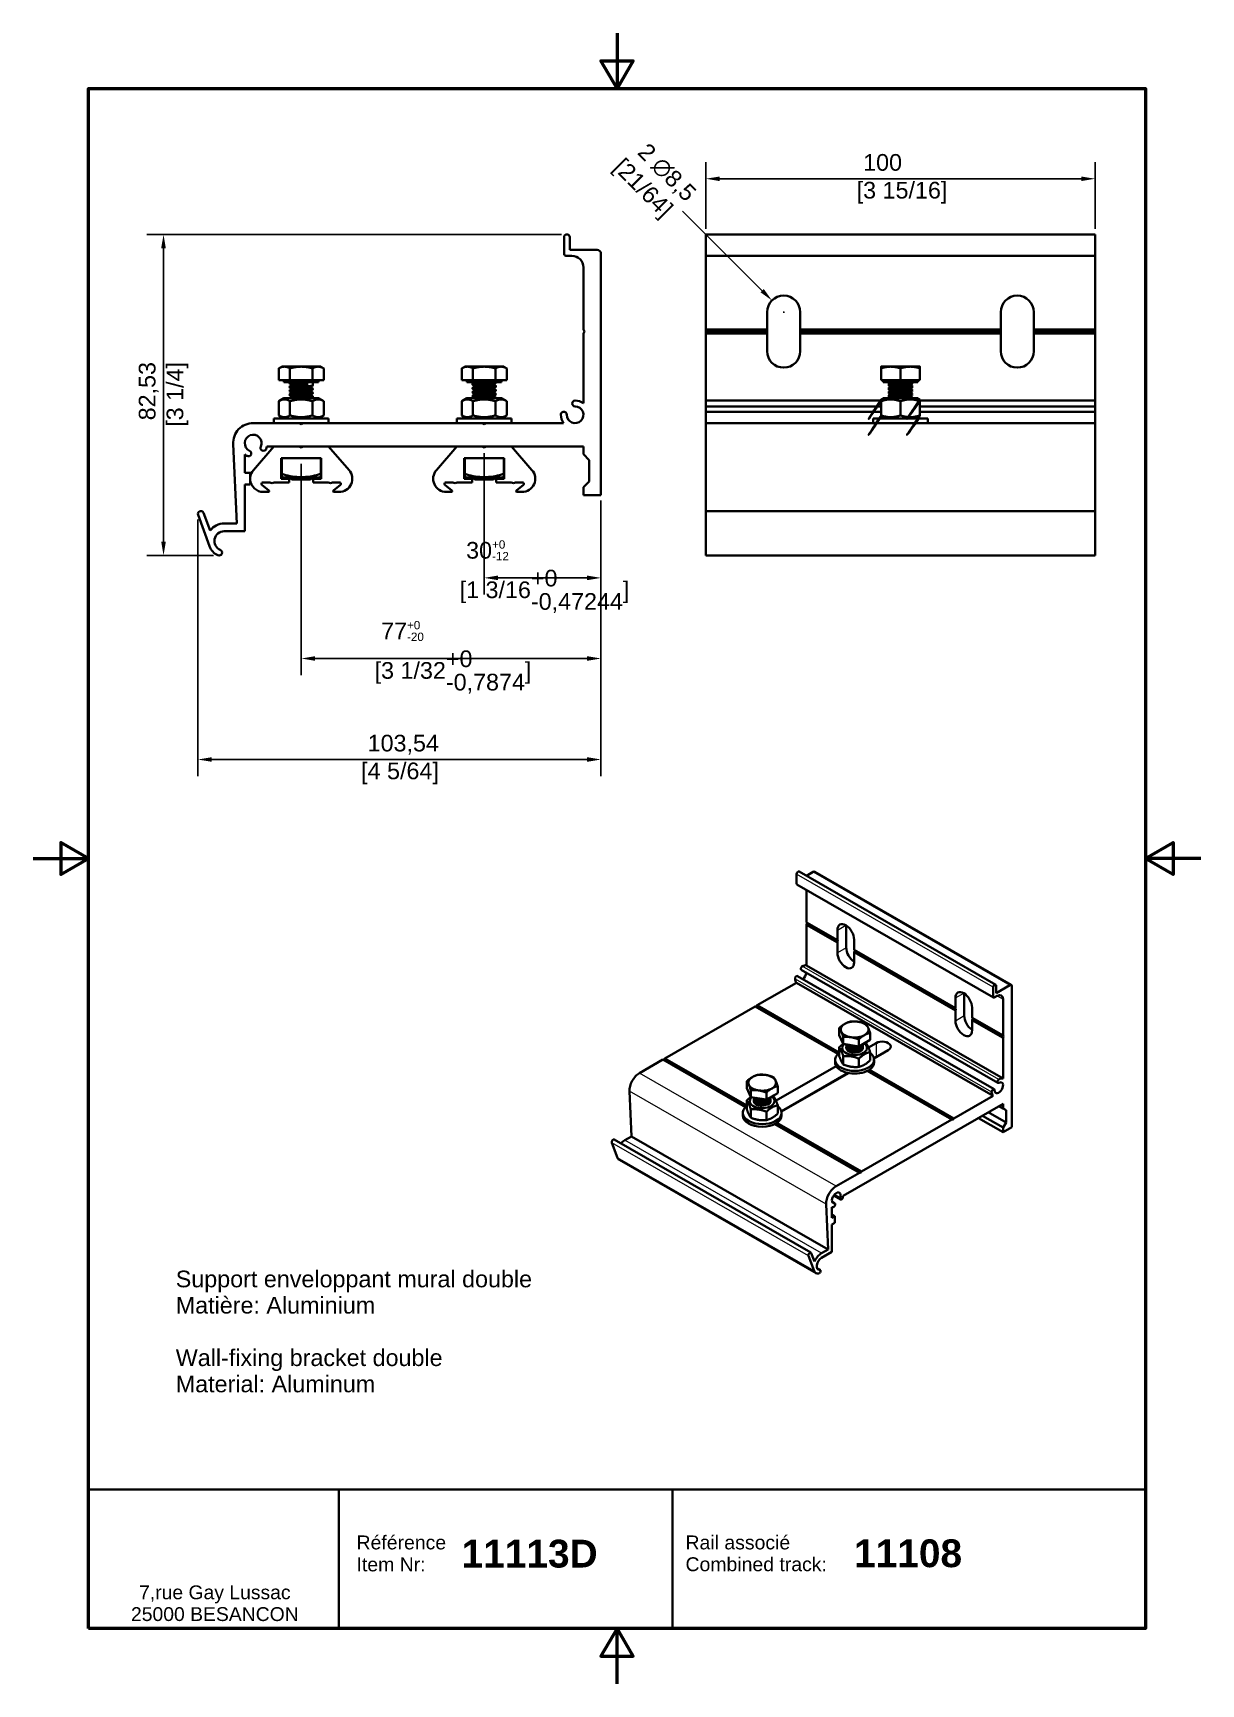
# Model space of a CAD drawing. Header units: millimetres. Extents: x 0 to 300, y 0 to 424.
import ezdxf

# ---------------------------------------------------------------- set-up
doc = ezdxf.new("R2010")
doc.units = ezdxf.units.MM
doc.header["$LTSCALE"] = 1.428571
for name, color, linetype, lineweight in [('Arêtes tangentes visibles(ISO)', 7, 'Continuous', 18), ('Arêtes visibles(ISO)', 7, 'Continuous', 35), ('Cadre_0', 7, 'Continuous', 50), ('Cotes(ISO)', 7, 'Continuous', 18), ("Géométrie d'esquisse(ISO)", 7, 'Continuous', 35), ('Symboles(ISO)', 7, 'Continuous', 18)]:
    doc.layers.add(name, color=color, linetype=linetype, lineweight=lineweight)
doc.styles.add('Courant-ISO', font='arial.ttf')
doc.styles.add('MANTION', font='arial.ttf')
doc.styles.add('Style de texte49', font='')
doc.styles.get('Style de texte49').set_extended_font_data('Arial', bold=True)
doc.dimstyles.new('Plan commercial', dxfattribs={"dimscale": 1.428571, "dimtxt": 3, "dimasz": 2.5, "dimexe": 3, "dimexo": 1, "dimgap": 0.762, "dimtad": 1, "dimrnd": 1e-08, "dimtxsty": 'MANTION', "dimcen": 0.09, "dimdle": 10, "dimclrd": 7, "dimclre": 7, "dimclrt": 256, "dimazin": 2, "dimtfac": 0.5, "dimtmove": 0, "dimatfit": 3, "dimfxl": 0, "dimtolj": 1, "dimlwd": 25, "dimlwe": 25, "dimarcsym": 0})

msp = doc.modelspace()

# ---------------------------------------------------------------- texts
at = {"layer": 'Symboles(ISO)', "color": 7, "insert": (36.6591, 106.2324), "char_height": 4.285714, "width": 91.509151, "attachment_point": 1, "line_spacing_factor": 0.944221, "style": 'Courant-ISO'}
msp.add_mtext('{Support enveloppant mural double\\PMatière: Aluminium \\P \\PWall-fixing bracket double\\PMaterial: Aluminum}', dxfattribs=at)

# ---------------------------------------------------------------- blocks, each defined once
blk = doc.blocks.new('Cadres Cadre par défaut')
at = {"layer": 'Cadre_0', "flags": 128}
for points in [[(105, 297), (105, 287), (102.11, 292), (107.89, 292), (105, 287)], [(10, 10), (10, 287), (200, 287), (200, 10), (10, 10)], [(0, 148.5), (10, 148.5), (5, 151.39), (5, 145.61), (10, 148.5)], [(210, 148.5), (200, 148.5), (205, 151.39), (205, 145.61), (200, 148.5)], [(105, 0), (105, 10), (102.11, 5), (107.89, 5), (105, 10)]]:
    blk.add_lwpolyline(points, dxfattribs=at)
blk = doc.blocks.new('Cartouches ISO')
at = {"layer": "Géométrie d'esquisse(ISO)"}
for p, q in [((50.77, 207.61), (50.77, 182.61)), ((50.77, 207.61), (240.77, 207.61)), ((95.77, 207.61), (95.77, 182.61)), ((155.77, 207.61), (155.77, 182.61)), ((240.77, 182.61), (240.77, 207.61)), ((50.77, 182.61), (240.77, 182.61))]:
    blk.add_line(p, q, dxfattribs=at)
at = {"layer": 'Symboles(ISO)', "color": 7, "char_height": 2.5, "attachment_point": 4, "style": 'Courant-ISO'}
for s, insert, width in [('\\fArial|b0|i0;Référence', (98.94, 198.05), 16.1109), ('\\fArial|b0|i0;Rail associé', (158.09, 198.05), 18.8281), ('\\fArial|b0|i0;Item Nr:', (98.94, 194.1), 12.4162), ('\\fArial|b0|i0;Combined track:', (158.09, 194.13), 25.4249)]:
    blk.add_mtext(s, dxfattribs=dict(at, insert=insert, width=width))
at = {"layer": 'Symboles(ISO)', "color": 7, "insert": (73.46, 187.12), "char_height": 2.4892, "width": 44.8115, "attachment_point": 5, "line_spacing_factor": 0.944221, "style": 'Courant-ISO'}
blk.add_mtext('\\fArial|b0|i0;7,rue Gay Lussac\\P25000 BESANCON', dxfattribs=at)
at = {"layer": 'Symboles(ISO)', "color": 7, "style": 'Style de texte49'}
for tag, p in [('Référence_?_001', (117.83, 193.56)), ('Rail_associé_?_001', (188.4, 193.62))]:
    blk.add_attdef(tag, p, '', height=5, dxfattribs=at)
blk = doc.blocks.new('*D4')
at = {"layer": 'Cotes(ISO)', "color": 7, "linetype": 'Continuous', "lineweight": 25, "transparency": 16777216}
for p, q in [((145.89, 304.11), (145.89, 233.29)), ((42.35, 299.26), (42.35, 233.29)), ((142.32, 237.58), (45.92, 237.58))]:
    blk.add_line(p, q, dxfattribs=at)
at = {"layer": 'Cotes(ISO)', "color": 7, "linetype": 'Continuous', "transparency": 16777216}
for points in [[(45.92, 238.18), (45.92, 236.99), (42.35, 237.58)], [(142.32, 238.18), (142.32, 236.99), (145.89, 237.58)]]:
    blk.add_solid(points, dxfattribs=at)
at = {"layer": 'Defpoints', "color": 0, "linetype": 'Continuous', "transparency": 16777216}
for p in [(145.89, 305.54), (42.35, 300.69), (42.35, 237.58)]:
    blk.add_point(p, dxfattribs=at)
at = {"layer": 'Cotes(ISO)', "color": 154, "linetype": 'Continuous', "lineweight": 25, "true_color": 0x004691, "transparency": 16777216, "insert": (84.28, 243.94), "char_height": 4.2857, "attachment_point": 1, "style": 'MANTION'}
blk.add_mtext('\\A1; 103,54\\P[4 5/64]', dxfattribs=at)
blk = doc.blocks.new('*D5')
at = {"layer": 'Cotes(ISO)', "color": 7, "linetype": 'Continuous', "lineweight": 25, "transparency": 16777216}
for p, q in [((135.71, 372.54), (29.23, 372.54)), ((33.52, 293.58), (33.52, 368.97)), ((46.37, 290.01), (29.23, 290.01))]:
    blk.add_line(p, q, dxfattribs=at)
at = {"layer": 'Cotes(ISO)', "color": 7, "linetype": 'Continuous', "transparency": 16777216}
for points in [[(32.92, 368.97), (34.11, 368.97), (33.52, 372.54)], [(32.92, 293.58), (34.11, 293.58), (33.52, 290.01)]]:
    blk.add_solid(points, dxfattribs=at)
at = {"layer": 'Defpoints', "color": 0, "linetype": 'Continuous', "transparency": 16777216}
for p in [(33.52, 372.54), (137.14, 372.54), (47.8, 290.01)]:
    blk.add_point(p, dxfattribs=at)
at = {"layer": 'Cotes(ISO)', "color": 154, "linetype": 'Continuous', "lineweight": 25, "true_color": 0x004691, "transparency": 16777216, "insert": (27.16, 323.09), "char_height": 4.286, "attachment_point": 1, "rotation": 90, "style": 'MANTION'}
blk.add_mtext('\\A1; 82,53\\P[3 1/4]', dxfattribs=at)
blk = doc.blocks.new('*D6')
at = {"layer": 'Cotes(ISO)', "color": 7, "linetype": 'Continuous', "lineweight": 25, "transparency": 16777216}
for p, q in [((172.82, 373.97), (172.82, 391.11)), ((272.82, 373.97), (272.82, 391.11)), ((176.39, 386.83), (269.24, 386.83))]:
    blk.add_line(p, q, dxfattribs=at)
at = {"layer": 'Cotes(ISO)', "color": 7, "linetype": 'Continuous', "transparency": 16777216}
for points in [[(176.39, 387.42), (176.39, 386.23), (172.82, 386.83)], [(269.24, 387.42), (269.24, 386.23), (272.82, 386.83)]]:
    blk.add_solid(points, dxfattribs=at)
at = {"layer": 'Defpoints', "color": 0, "linetype": 'Continuous', "transparency": 16777216}
for p in [(272.82, 386.83), (172.82, 372.54), (272.82, 372.54)]:
    blk.add_point(p, dxfattribs=at)
at = {"layer": 'Cotes(ISO)', "color": 154, "linetype": 'Continuous', "lineweight": 25, "true_color": 0x004691, "transparency": 16777216, "insert": (211.56, 393.18), "char_height": 4.286, "attachment_point": 1, "style": 'MANTION'}
blk.add_mtext('\\A1; 100\\P[3 15/16]', dxfattribs=at)
blk = doc.blocks.new('*D7')
at = {"layer": 'Cotes(ISO)', "color": 7, "linetype": 'Continuous', "lineweight": 25, "transparency": 16777216}
for p, q in [((166.83, 378.53), (187.29, 358.07)), ((192.69, 352.54), (192.94, 352.54)), ((192.82, 352.41), (192.82, 352.67))]:
    blk.add_line(p, q, dxfattribs=at)
at = {"layer": 'Cotes(ISO)', "color": 7, "linetype": 'Continuous', "transparency": 16777216}
blk.add_solid([(187.71, 358.49), (186.86, 357.65), (189.81, 355.55)], dxfattribs=at)
at = {"layer": 'Defpoints', "color": 0, "linetype": 'Continuous', "transparency": 16777216}
for p in [(189.81, 355.55), (195.82, 349.54)]:
    blk.add_point(p, dxfattribs=at)
at = {"layer": 'Cotes(ISO)', "color": 154, "linetype": 'Continuous', "lineweight": 25, "true_color": 0x004691, "transparency": 16777216, "insert": (156.89, 397.56), "char_height": 4.2857, "attachment_point": 1, "rotation": 315, "style": 'MANTION'}
blk.add_mtext('\\A1; 2 ∅8,5\\P[21/64]', dxfattribs=at)
blk = doc.blocks.new('*D8')
at = {"layer": 'Cotes(ISO)', "color": 7, "linetype": 'Continuous', "lineweight": 25, "transparency": 16777216}
for p, q in [((115.89, 316.31), (115.89, 279.98)), ((145.89, 304.11), (145.89, 279.98)), ((142.32, 284.26), (119.46, 284.26))]:
    blk.add_line(p, q, dxfattribs=at)
at = {"layer": 'Cotes(ISO)', "color": 7, "linetype": 'Continuous', "transparency": 16777216}
for points in [[(119.46, 284.86), (119.46, 283.67), (115.89, 284.26)], [(142.32, 284.86), (142.32, 283.67), (145.89, 284.26)]]:
    blk.add_solid(points, dxfattribs=at)
at = {"layer": 'Defpoints', "color": 0, "linetype": 'Continuous', "transparency": 16777216}
for p in [(115.89, 317.74), (145.89, 305.54), (115.89, 284.26)]:
    blk.add_point(p, dxfattribs=at)
at = {"layer": 'Cotes(ISO)', "color": 154, "linetype": 'Continuous', "lineweight": 25, "true_color": 0x004691, "transparency": 16777216, "insert": (109.58, 293.92), "char_height": 4.2857, "attachment_point": 1, "style": 'MANTION'}
blk.add_mtext('\\A1; 30{\\H2.142857;\\S+0^ -12;}\\P[1 3/16\\S+0^ -0,47244;]', dxfattribs=at)
blk = doc.blocks.new('*D9')
at = {"layer": 'Cotes(ISO)', "color": 7, "linetype": 'Continuous', "lineweight": 25, "transparency": 16777216}
for p, q in [((68.89, 313.61), (68.89, 259.26)), ((145.89, 304.11), (145.89, 259.26)), ((142.32, 263.54), (72.46, 263.54))]:
    blk.add_line(p, q, dxfattribs=at)
at = {"layer": 'Cotes(ISO)', "color": 7, "linetype": 'Continuous', "transparency": 16777216}
for points in [[(72.46, 264.14), (72.46, 262.95), (68.89, 263.54)], [(142.32, 264.14), (142.32, 262.95), (145.89, 263.54)]]:
    blk.add_solid(points, dxfattribs=at)
at = {"layer": 'Defpoints', "color": 0, "linetype": 'Continuous', "transparency": 16777216}
for p in [(68.89, 315.04), (145.89, 305.54), (68.89, 263.54)]:
    blk.add_point(p, dxfattribs=at)
at = {"layer": 'Cotes(ISO)', "color": 154, "linetype": 'Continuous', "lineweight": 25, "true_color": 0x004691, "transparency": 16777216, "insert": (87.74, 273.19), "char_height": 4.2857, "attachment_point": 1, "style": 'MANTION'}
blk.add_mtext('\\A1; 77{\\H2.142857;\\S+0^ -20;}\\P[3 1/32\\S+0^ -0,7874;]', dxfattribs=at)

# ---------------------------------------------------------------- dimensions: what is measured, and where the dimension line sits
at = {"layer": 'Cotes(ISO)', "color": 7, "linetype": 'Continuous', "lineweight": 25}
dim = msp.add_diameter_dim_2p(p1=(195.8208, 349.5367), p2=(189.8104, 355.5471), text=' 2 <>\\X[21/64]', dimstyle='Plan commercial', override={"dimtad": 0, "dimdec": 2, "dimlfac": 1, "dimpost": '\\X', "dimtp": 0, "dimtm": 0, "dimtdec": 2, "dimtofl": 0, "dimtvp": -0.25}, dxfattribs=at)
dim.commit()
dim.dimension.update_dxf_attribs({"geometry": '*D7', "text_midpoint": (159.2022, 386.1554), "dimtype": 163})
for base, p1, p2, angle, text, override, picture, middle in [((272.8156, 386.8277), (172.8156, 372.5419), (272.8156, 372.5419), 180, ' <>\\X[3 15/16]', {"dimdec": 2, "dimpost": '\\X', "dimtp": 0, "dimtm": 0, "dimtdec": 2, "dimtofl": 0, "dimatfit": 1, "dimtvp": -0.25}, '*D6', (222.8156, 386.8277)), ((33.5157, 372.5419), (47.8014, 290.0079), (137.1391, 372.5419), 90, ' <>\\X[3 1/4]', {"dimdec": 2, "dimpost": '\\X', "dimtp": 0, "dimtm": 0, "dimtdec": 2, "dimtofl": 0, "dimatfit": 1, "dimtvp": -0.25}, '*D5', (33.5157, 331.2749)), ((68.8891, 263.5414), (145.8891, 305.5419), (68.8891, 315.0419), 180, ' <>\\X[3 1/32\\S+0^ -0,7874;]', {"dimgap": 0.762, "dimdec": 2, "dimpost": '\\X', "dimtol": 1, "dimlim": 0, "dimtp": 0, "dimtm": 20, "dimtdec": 2, "dimtofl": 0, "dimatfit": 1, "dimtvp": -0.192308}, '*D9', (107.3891, 263.5414)), ((115.8891, 284.2623), (145.8891, 305.5419), (115.8891, 317.7419), 180, ' <>\\X[1 3/16\\S+0^ -0,47244;]', {"dimgap": 0.762, "dimdec": 2, "dimpost": '\\X', "dimtol": 1, "dimlim": 0, "dimtp": 0, "dimtm": 12, "dimtdec": 2, "dimtofl": 0, "dimatfit": 1, "dimtvp": -0.192308}, '*D8', (130.8891, 284.2623))]:
    dim = msp.add_linear_dim(base=base, p1=p1, p2=p2, angle=angle, text=text, dimstyle='Plan commercial', override=override, dxfattribs=at)
    dim.commit()
    dim.dimension.update_dxf_attribs({"geometry": picture, "text_midpoint": middle, "dimtype": 160})
dim = msp.add_linear_dim(base=(42.351, 237.5806), p1=(145.8891, 305.5419), p2=(42.351, 300.6919), text=' <>\\X[4 5/64]', dimstyle='Plan commercial', override={"dimdec": 2, "dimpost": '\\X', "dimtp": 0, "dimtm": 0, "dimtdec": 2, "dimtofl": 0, "dimatfit": 1, "dimtvp": -0.25}, dxfattribs=at)
dim.commit()
dim.dimension.update_dxf_attribs({"geometry": '*D4', "text_midpoint": (94.1201, 237.5806), "dimtype": 160})

# ---------------------------------------------------------------- linework, layer by layer
at = {"layer": 'Arêtes tangentes visibles(ISO)'}
for p, q in [((246.6399, 179.0351), (196.1323, 208.1206)), ((200.4255, 208.6949), (250.9331, 179.6095)), ((246.6399, 176.5533), (196.1323, 205.6387)), ((206.6126, 193.7526), (208.7675, 194.9935)), ((208.8855, 189.2218), (206.6126, 187.913)), ((248.079, 155.3666), (197.5714, 184.4521)), ((195.7282, 181.2596), (246.2359, 152.1742)), ((236.9172, 176.3014), (239.0721, 177.5423)), ((247.6442, 176.8396), (249.1653, 175.9637)), ((236.9172, 170.4617), (239.1901, 171.7706)), ((216.5374, 164.7047), (216.5374, 161.201)), ((206.3096, 127.9262), (155.802, 157.0117)), ((203.7115, 123.2764), (153.2039, 152.3618)), ((199.1663, 110.0274), (148.6587, 139.1128)), ((202.5468, 110.6932), (152.0391, 139.7786)), ((200.6483, 106.1732), (150.1407, 135.2586)), ((205.3271, 123.8183), (205.8509, 123.5167)), ((207.2937, 124.9547), (205.8467, 125.788)), ((202.0465, 106.4368), (201.3894, 106.8152))]:
    msp.add_line(p, q, dxfattribs=at)
at = {"layer": 'Arêtes visibles(ISO)'}
for p, q in [((136.3891, 367.5419), (136.3891, 371.7919)), ((137.8891, 371.7919), (137.8891, 368.5419)), ((172.8156, 371.7919), (172.8156, 372.5419)), ((172.8156, 372.5419), (272.8156, 372.5419)), ((172.8156, 371.7919), (172.8156, 367.5419)), ((272.8156, 372.5419), (272.8156, 371.7919)), ((272.8156, 367.5419), (272.8156, 371.7919)), ((138.3891, 367.0419), (136.8891, 367.0419)), ((137.8891, 368.5419), (144.8891, 368.5419)), ((145.8891, 367.5419), (145.8891, 305.5419)), ((172.8156, 367.0419), (172.8156, 367.5419)), ((172.8156, 367.0419), (172.8156, 364.0419)), ((172.8156, 367.0419), (272.8156, 367.0419)), ((272.8156, 367.5419), (272.8156, 367.0419)), ((272.8156, 364.0419), (272.8156, 367.0419)), ((141.3891, 348.0616), (141.3891, 364.0419)), ((172.8156, 364.0419), (172.8156, 348.0616)), ((272.8156, 348.0616), (272.8156, 364.0419)), ((188.5656, 348.0616), (188.5656, 352.5419)), ((197.0656, 352.5419), (197.0656, 348.0616)), ((248.5656, 348.0616), (248.5656, 352.5419)), ((257.0656, 352.5419), (257.0656, 348.0616)), ((141.3891, 348.0616), (141.6891, 347.5419)), ((172.8156, 348.0616), (188.5656, 348.0616)), ((172.8156, 347.5419), (172.8156, 348.0616)), ((188.5656, 347.5419), (188.5656, 348.0616)), ((197.0656, 348.0616), (197.0656, 347.5419)), ((197.0656, 348.0616), (248.5656, 348.0616)), ((248.5656, 347.5419), (248.5656, 348.0616)), ((257.0656, 348.0616), (257.0656, 347.5419)), ((257.0656, 348.0616), (272.8156, 348.0616)), ((272.8156, 348.0616), (272.8156, 347.5419)), ((141.6891, 347.5419), (141.3891, 347.0223)), ((141.3891, 329.1415), (141.3891, 347.0223)), ((188.5656, 347.5419), (172.8156, 347.5419)), ((172.8156, 347.0223), (172.8156, 347.5419)), ((188.5656, 347.0223), (172.8156, 347.0223)), ((172.8156, 347.0223), (172.8156, 329.8419)), ((188.5656, 347.0223), (188.5656, 347.5419)), ((188.5656, 342.5419), (188.5656, 347.0223)), ((197.0656, 347.5419), (197.0656, 347.0223)), ((248.5656, 347.5419), (197.0656, 347.5419)), ((197.0656, 347.0223), (197.0656, 342.5419)), ((248.5656, 347.0223), (197.0656, 347.0223)), ((248.5656, 347.0223), (248.5656, 347.5419)), ((248.5656, 342.5419), (248.5656, 347.0223)), ((257.0656, 347.5419), (257.0656, 347.0223)), ((272.8156, 347.5419), (257.0656, 347.5419)), ((272.8156, 347.0223), (257.0656, 347.0223)), ((257.0656, 347.0223), (257.0656, 342.5419)), ((272.8156, 347.5419), (272.8156, 347.0223)), ((272.8156, 329.8419), (272.8156, 347.0223)), ((63.8891, 338.542), (63.1156, 338.0955)), ((63.1156, 335.042), (63.1156, 338.0955)), ((64.559, 338.542), (63.8891, 338.542)), ((68.8891, 338.542), (64.559, 338.542)), ((66.0024, 335.042), (66.0024, 338.0955)), ((73.2193, 338.542), (68.8891, 338.542)), ((71.7759, 335.042), (71.7759, 338.0955)), ((73.8891, 338.542), (73.2193, 338.542)), ((73.8891, 338.542), (74.6626, 338.0955)), ((74.6626, 335.042), (74.6626, 338.0955)), ((110.8891, 338.542), (110.1156, 338.0955)), ((110.1156, 335.042), (110.1156, 338.0955)), ((111.559, 338.542), (110.8891, 338.542)), ((115.8891, 338.542), (111.559, 338.542)), ((113.0024, 335.042), (113.0024, 338.0955)), ((120.2193, 338.542), (115.8891, 338.542)), ((118.7759, 335.042), (118.7759, 338.0955)), ((120.8891, 338.542), (120.2193, 338.542)), ((120.8891, 338.542), (121.6626, 338.0955)), ((121.6626, 335.042), (121.6626, 338.0955)), ((220.3156, 338.542), (217.8156, 338.542)), ((217.8156, 335.042), (217.8156, 338.0955)), ((225.3156, 338.542), (220.3156, 338.542)), ((222.8156, 335.042), (222.8156, 338.0955)), ((227.8156, 338.542), (225.3156, 338.542)), ((227.8156, 335.042), (227.8156, 338.0955)), ((66.0024, 335.042), (63.1156, 335.042)), ((64.4491, 335.042), (64.4491, 334.5419)), ((64.4491, 334.5419), (73.3291, 334.5419)), ((65.8891, 334.5419), (65.8891, 334.2086)), ((65.8891, 333.4086), (65.8891, 333.2086)), ((65.8891, 332.4086), (65.8891, 332.2086)), ((65.8891, 331.4086), (65.8891, 331.2086)), ((71.7759, 335.042), (66.0024, 335.042)), ((70.3891, 334.5419), (70.1391, 334.1419)), ((70.1391, 334.1419), (70.3891, 333.7419)), ((70.3891, 334.5419), (70.3891, 333.7419)), ((74.6626, 335.042), (71.7759, 335.042)), ((71.8891, 334.5419), (71.8891, 333.7086)), ((71.8891, 332.9086), (71.8891, 332.7086)), ((71.8891, 331.9086), (71.8891, 331.7086)), ((73.3291, 335.042), (73.3291, 334.5419)), ((113.0024, 335.042), (110.1156, 335.042)), ((111.4491, 335.042), (111.4491, 334.5419)), ((111.4491, 334.5419), (120.3291, 334.5419)), ((112.8891, 334.5419), (112.8891, 333.8753)), ((112.8891, 333.0753), (112.8891, 332.8753)), ((112.8891, 332.0753), (112.8891, 331.8753)), ((112.8891, 331.0753), (112.8891, 330.8753)), ((118.7759, 335.042), (113.0024, 335.042)), ((121.6626, 335.042), (118.7759, 335.042)), ((118.8891, 334.5419), (118.8891, 334.3753)), ((118.8891, 333.5753), (118.8891, 333.3753)), ((118.8891, 332.5753), (118.8891, 332.3753)), ((118.8891, 331.5753), (118.8891, 331.3753)), ((120.3291, 335.042), (120.3291, 334.5419)), ((222.8156, 335.042), (217.8156, 335.042)), ((218.3756, 335.042), (218.3756, 334.5419)), ((218.3756, 334.5419), (227.2556, 334.5419)), ((219.8156, 334.5419), (219.8156, 333.9586)), ((219.8156, 333.9586), (219.8156, 333.6253)), ((219.8156, 333.1586), (219.8156, 332.9586)), ((219.8156, 332.8253), (219.8156, 332.6253)), ((219.8156, 332.1586), (219.8156, 331.9586)), ((219.8156, 331.8253), (219.8156, 331.6253)), ((219.8156, 331.1586), (219.8156, 330.9586)), ((227.8156, 335.042), (222.8156, 335.042)), ((225.4137, 334.131), (225.4137, 333.9862)), ((225.8156, 334.5419), (225.8156, 334.4586)), ((225.8156, 334.4586), (225.8156, 334.1253)), ((225.8156, 333.6586), (225.8156, 333.4586)), ((225.8156, 333.3253), (225.8156, 333.1253)), ((225.8156, 332.6586), (225.8156, 332.4586)), ((225.8156, 332.3253), (225.8156, 332.1253)), ((225.8156, 331.6586), (225.8156, 331.4586)), ((225.8156, 331.3253), (225.8156, 331.1253)), ((227.2556, 335.042), (227.2556, 334.5419)), ((64.4391, 330.4419), (63.1156, 329.6778)), ((63.1156, 329.6778), (63.1156, 326.0061)), ((73.3391, 330.4419), (64.4391, 330.4419)), ((66.0024, 329.6778), (66.0024, 326.0061)), ((71.7759, 329.6778), (71.7759, 326.0061)), ((71.8891, 330.9086), (71.8891, 330.7086)), ((73.3391, 330.4419), (74.6626, 329.6778)), ((74.6626, 329.6778), (74.6626, 326.0061)), ((111.4391, 330.4419), (110.1156, 329.6778)), ((110.1156, 329.6778), (110.1156, 326.0061)), ((120.3391, 330.4419), (111.4391, 330.4419)), ((113.0024, 329.6778), (113.0024, 326.0061)), ((118.7759, 329.6778), (118.7759, 326.0061)), ((118.8891, 330.5753), (118.8891, 330.4419)), ((120.3391, 330.4419), (121.6626, 329.6778)), ((121.6626, 329.6778), (121.6626, 326.0061)), ((217.8156, 329.8419), (172.8156, 329.8419)), ((172.8156, 328.3419), (172.8156, 329.8419)), ((172.8156, 326.9425), (172.8156, 328.3419)), ((217.8156, 328.3419), (172.8156, 328.3419)), ((172.8156, 326.1927), (172.8156, 326.9425)), ((217.8156, 326.9425), (172.8156, 326.9425)), ((218.3656, 330.4419), (217.8156, 330.1244)), ((217.8156, 329.6778), (217.8156, 326.0061)), ((227.2656, 330.4419), (218.3656, 330.4419)), ((219.8156, 330.8253), (219.8156, 330.6253)), ((222.8156, 329.6778), (222.8156, 326.0061)), ((225.8156, 330.6586), (225.8156, 330.4586)), ((227.2656, 330.4419), (227.8156, 330.1244)), ((272.8156, 329.8419), (227.8156, 329.8419)), ((227.8156, 329.6778), (227.8156, 326.0061)), ((272.8156, 328.3419), (227.8156, 328.3419)), ((272.8156, 326.9425), (227.8156, 326.9425)), ((272.8156, 329.8419), (272.8156, 328.3419)), ((272.8156, 328.3419), (272.8156, 326.9425)), ((272.8156, 326.9425), (272.8156, 326.1927)), ((56.5391, 324.0419), (68.3695, 324.0419)), ((75.8891, 325.2419), (61.8891, 325.2419)), ((61.8891, 325.2419), (61.8891, 324.0419)), ((64.4391, 325.2419), (63.1156, 326.0061)), ((68.8891, 323.7419), (68.3695, 324.0419)), ((69.4088, 324.0419), (68.3695, 324.0419)), ((69.4088, 324.0419), (68.8891, 323.7419)), ((69.4088, 324.0419), (115.3695, 324.0419)), ((73.3391, 325.2419), (74.6626, 326.0061)), ((75.8891, 325.2419), (75.8891, 324.0419)), ((108.8891, 325.2419), (122.8891, 325.2419)), ((108.8891, 324.0419), (108.8891, 325.2419)), ((111.4391, 325.2419), (110.1156, 326.0061)), ((115.8891, 323.7419), (115.3695, 324.0419)), ((115.3695, 324.0419), (116.4088, 324.0419)), ((116.4088, 324.0419), (115.8891, 323.7419)), ((116.4088, 324.0419), (136.2896, 324.0419)), ((120.3391, 325.2419), (121.6626, 326.0061)), ((122.8891, 324.0419), (122.8891, 325.2419)), ((172.8156, 326.1927), (172.8156, 324.0419)), ((172.8156, 324.0419), (172.8156, 318.6413)), ((272.8156, 324.0419), (172.8156, 324.0419)), ((229.8156, 325.2419), (215.8156, 325.2419)), ((215.8156, 325.2419), (215.8156, 324.0419)), ((218.3656, 325.2419), (217.8156, 325.5595)), ((227.2656, 325.2419), (227.8156, 325.5595)), ((229.8156, 325.2419), (229.8156, 324.0419)), ((272.8156, 324.0419), (272.8156, 326.1927)), ((272.8156, 318.6413), (272.8156, 324.0419)), ((51.3952, 318.6413), (52.3891, 298.2419)), ((172.8156, 301.4419), (172.8156, 318.6413)), ((272.8156, 318.6413), (272.8156, 301.4419)), ((54.3891, 315.9424), (54.3891, 311.2419)), ((56.6131, 311.9725), (61.8891, 318.0419)), ((141.3891, 318.0419), (60.0888, 318.0419)), ((74.0391, 315.0419), (63.7391, 315.0419)), ((63.7391, 315.0419), (63.7391, 309.7419)), ((63.8891, 311.0419), (63.8891, 315.0419)), ((68.8891, 317.7419), (68.3695, 318.0419)), ((69.4088, 318.0419), (68.8891, 317.7419)), ((73.8891, 311.0419), (73.8891, 315.0419)), ((74.0391, 315.0419), (74.0391, 309.7419)), ((81.1652, 311.9725), (75.8891, 318.0419)), ((103.6131, 311.9725), (108.8891, 318.0419)), ((121.0391, 315.0419), (110.7391, 315.0419)), ((110.7391, 315.0419), (110.7391, 309.7419)), ((110.8891, 311.0419), (110.8891, 315.0419)), ((115.8891, 317.7419), (115.3695, 318.0419)), ((116.4088, 318.0419), (115.8891, 317.7419)), ((120.8891, 311.0419), (120.8891, 315.0419)), ((121.0391, 315.0419), (121.0391, 309.7419)), ((128.1652, 311.9725), (122.8891, 318.0419)), ((141.3891, 316.0419), (141.3891, 318.0419)), ((141.3891, 316.0419), (142.8891, 314.5419)), ((142.8891, 314.5419), (142.8891, 309.0419)), ((55.7891, 311.2419), (54.3891, 311.2419)), ((55.7891, 308.2419), (55.7891, 311.2419)), ((63.7391, 309.7419), (65.7891, 309.7419)), ((64.3891, 310.0419), (73.3891, 310.0419)), ((65.7891, 309.7419), (65.7891, 308.7419)), ((66.5026, 309.5419), (66.304, 309.7405)), ((66.3049, 309.7473), (66.397, 309.8212)), ((71.2757, 309.5419), (71.752, 310.0183)), ((71.9891, 309.7419), (71.9891, 308.7419)), ((74.0391, 309.7419), (71.9891, 309.7419)), ((110.7391, 309.7419), (112.7891, 309.7419)), ((111.3891, 310.0419), (120.3891, 310.0419)), ((112.7891, 309.7419), (112.7891, 308.7419)), ((113.5026, 309.5419), (113.0027, 310.0419)), ((118.2757, 309.5419), (118.5668, 309.8331)), ((118.9891, 309.7419), (118.9891, 308.7419)), ((121.0391, 309.7419), (118.9891, 309.7419)), ((54.3891, 308.2419), (54.3891, 296.2419)), ((54.3891, 308.2419), (55.7891, 308.2419)), ((58.7904, 308.2121), (60.5983, 306.6952)), ((60.8506, 308.7419), (58.9833, 308.7419)), ((60.4697, 306.3419), (59.1791, 306.3419)), ((65.7891, 308.7419), (61.9277, 308.7419)), ((71.2757, 309.5419), (66.5026, 309.5419)), ((71.9891, 308.7419), (75.8506, 308.7419)), ((76.9277, 308.7419), (78.795, 308.7419)), ((78.9878, 308.2121), (77.18, 306.6952)), ((77.3085, 306.3419), (78.5992, 306.3419)), ((105.7904, 308.2121), (107.5983, 306.6952)), ((107.8506, 308.7419), (105.9833, 308.7419)), ((107.4697, 306.3419), (106.1791, 306.3419)), ((112.7891, 308.7419), (108.9277, 308.7419)), ((118.2757, 309.5419), (113.5026, 309.5419)), ((118.9891, 308.7419), (122.8506, 308.7419)), ((123.9277, 308.7419), (125.795, 308.7419)), ((125.9878, 308.2121), (124.18, 306.6952)), ((124.3085, 306.3419), (125.5992, 306.3419)), ((142.8891, 309.0419), (141.3891, 307.5419)), ((141.3891, 305.5419), (141.3891, 307.5419)), ((145.8891, 305.5419), (141.3891, 305.5419)), ((172.8156, 300.4354), (172.8156, 301.4419)), ((172.8156, 301.4419), (272.8156, 301.4419)), ((272.8156, 301.4419), (272.8156, 300.4354)), ((45.3304, 292.3739), (42.3962, 300.4354)), ((43.8057, 300.9485), (45.4602, 296.4029)), ((49.0891, 298.2419), (52.3891, 298.2419)), ((172.8156, 300.4354), (172.8156, 292.3739)), ((272.8156, 292.3739), (272.8156, 300.4354)), ((54.3891, 296.2419), (49.0891, 296.2419)), ((172.8156, 290.0693), (172.8156, 292.3739)), ((172.8156, 290.0079), (172.8156, 290.0693)), ((172.8156, 290.0079), (272.8156, 290.0079)), ((272.8156, 292.3739), (272.8156, 290.0693)), ((272.8156, 290.0693), (272.8156, 290.0079)), ((196.1323, 208.1206), (196.1323, 205.6387)), ((196.7785, 208.8029), (247.2861, 179.7175)), ((200.4255, 208.6949), (198.6957, 207.6988)), ((251.2895, 179.6446), (200.7819, 208.73)), ((246.7142, 176.3892), (196.2066, 205.4746)), ((198.6577, 204.0632), (198.6577, 195.7172)), ((198.6577, 195.7172), (206.6126, 191.1362)), ((198.8092, 195.501), (198.6577, 195.7172)), ((198.6577, 195.1103), (198.8092, 195.501)), ((206.7642, 190.92), (198.8092, 195.501)), ((206.6126, 190.5293), (198.6577, 195.1103)), ((198.6577, 195.1103), (198.6577, 184.6686)), ((206.6126, 191.1362), (206.6126, 193.7526)), ((206.7642, 190.92), (206.6126, 191.1362)), ((208.8855, 194.9213), (208.8855, 189.2218)), ((210.9058, 191.2803), (210.9058, 188.664)), ((206.6126, 190.5293), (206.7642, 190.92)), ((206.6126, 187.913), (206.6126, 190.5293)), ((210.9058, 188.664), (211.0573, 188.4478)), ((210.9058, 188.664), (236.9172, 173.685)), ((211.0573, 188.4478), (210.9058, 188.0571)), ((236.9172, 173.0781), (210.9058, 188.0571)), ((210.9058, 188.0571), (210.9058, 185.4407)), ((237.0687, 173.4688), (211.0573, 188.4478)), ((247.8118, 154.4645), (197.3041, 183.5499)), ((198.6577, 184.6686), (249.1653, 155.5832)), ((196.082, 180.2074), (186.0407, 174.425)), ((246.5896, 151.122), (196.082, 180.2074)), ((246.882, 152.8565), (196.3744, 181.9419)), ((246.6399, 176.5533), (246.6399, 179.0351)), ((247.3975, 177.5735), (250.9331, 179.6095)), ((247.3975, 179.4714), (247.3975, 177.5735)), ((251.4382, 179.3164), (251.4382, 143.1108)), ((185.5158, 174.1227), (162.3021, 160.7548)), ((206.7346, 161.9036), (185.5158, 174.1227)), ((185.5158, 174.1227), (185.7782, 174.0987)), ((185.7782, 174.0987), (186.0407, 174.425)), ((206.8187, 161.9822), (185.7782, 174.0987)), ((186.0407, 174.425), (207.0486, 162.3273)), ((236.9172, 173.685), (236.9172, 176.3014)), ((239.1901, 177.4701), (239.1901, 171.7706)), ((247.6501, 176.843), (246.8925, 176.4067)), ((249.1653, 166.6318), (249.1653, 175.9637)), ((237.0687, 173.4688), (236.9172, 173.685)), ((236.9172, 173.0781), (237.0687, 173.4688)), ((236.9172, 170.4617), (236.9172, 173.0781)), ((241.2104, 173.8291), (241.2104, 171.2127)), ((241.2104, 171.2127), (241.3619, 170.9965)), ((241.2104, 171.2127), (249.1653, 166.6318)), ((241.3619, 170.9965), (241.2104, 170.6058)), ((249.1653, 166.0249), (241.2104, 170.6058)), ((241.2104, 170.6058), (241.2104, 167.9895)), ((249.3168, 166.4156), (241.3619, 170.9965)), ((207.0486, 166.7694), (207.0486, 168.5525)), ((208.116, 164.4755), (207.0486, 166.7694)), ((208.116, 164.4755), (208.116, 166.2586)), ((212.0994, 163.8609), (212.0994, 165.644)), ((215.0155, 165.5401), (212.0994, 163.8609)), ((215.0155, 165.5401), (215.0155, 167.3232)), ((249.1653, 166.6318), (249.3168, 166.4156)), ((249.3168, 166.4156), (249.1653, 166.0249)), ((249.1653, 155.5832), (249.1653, 166.0249)), ((207.0486, 163.6369), (207.0486, 161.4928)), ((212.0994, 163.8609), (208.116, 164.4755)), ((208.116, 161.343), (208.116, 159.1989)), ((208.8892, 164.3493), (208.8892, 164.2325)), ((208.8892, 163.7653), (208.8892, 163.6486)), ((213.1749, 164.0573), (213.1749, 163.9405)), ((213.1749, 163.4734), (213.1749, 163.4685)), ((214.5859, 163.581), (216.5374, 164.7047)), ((215.0155, 162.4076), (215.0155, 160.2635)), ((219.6689, 162.9015), (215.9942, 160.7854)), ((217.1112, 161.4286), (217.0988, 161.4357)), ((161.7772, 160.4526), (155.802, 157.0117)), ((182.996, 148.2335), (161.7772, 160.4526)), ((161.7772, 160.4526), (162.0397, 160.4285)), ((162.0397, 160.4285), (162.3021, 160.7548)), ((183.0802, 148.3121), (162.0397, 160.4285)), ((162.3021, 160.7548), (183.3101, 148.6572)), ((190.8473, 149.9108), (206.2964, 158.8073)), ((209.4279, 157.0041), (192.2556, 147.1152)), ((206.0321, 159.7311), (206.0321, 160.4319)), ((212.0994, 160.7284), (212.0994, 158.5842)), ((236.0234, 145.0373), (214.2954, 157.5496)), ((236.2859, 145.0132), (214.4122, 157.6095)), ((214.8203, 157.8519), (236.5483, 145.3396)), ((216.5374, 161.201), (215.9723, 160.8756)), ((216.0971, 160.8446), (216.0078, 160.896)), ((216.0321, 159.7311), (216.0321, 160.4319)), ((183.3101, 153.0993), (183.3101, 154.8824)), ((184.3774, 150.8054), (183.3101, 153.0993)), ((191.2769, 151.87), (191.2769, 153.6531)), ((208.8905, 156.7974), (192.2338, 147.2054)), ((208.8892, 156.7578), (208.8892, 156.6939)), ((153.7059, 140.7384), (153.2039, 152.3618)), ((183.3101, 149.9668), (183.3101, 147.8226)), ((184.3774, 150.8054), (184.3774, 152.5885)), ((188.3608, 150.1907), (184.3774, 150.8054)), ((185.1506, 150.2899), (185.1506, 150.1731)), ((188.3608, 150.1907), (188.3608, 151.9738)), ((191.2769, 151.87), (188.3608, 150.1907)), ((189.4363, 150.5818), (189.4363, 150.465)), ((189.4363, 149.9979), (189.4363, 149.8811)), ((191.2769, 148.7375), (191.2769, 146.5933)), ((249.1653, 149.1014), (208.1024, 125.4549)), ((236.5483, 145.3396), (246.5896, 151.122)), ((249.9229, 147.4939), (248.1483, 148.5158)), ((248.1512, 148.5175), (249.1653, 147.9335)), ((249.1653, 147.9335), (249.1653, 149.1014)), ((182.2935, 146.7618), (182.2935, 146.061)), ((184.3774, 147.6729), (184.3774, 145.5287)), ((188.3608, 147.0582), (188.3608, 144.9141)), ((192.2935, 146.7618), (192.2935, 146.061)), ((212.8097, 131.6694), (236.0234, 145.0373)), ((236.2859, 145.0132), (236.0234, 145.0373)), ((236.5483, 145.3396), (236.2859, 145.0132)), ((249.1653, 141.8019), (242.8274, 145.4517)), ((249.1653, 142.9698), (243.8415, 146.0356)), ((249.9229, 144.2821), (245.3596, 146.9099)), ((249.1653, 147.9335), (249.9229, 147.4939)), ((249.9229, 144.2821), (249.1653, 142.9698)), ((249.9229, 147.4939), (249.9229, 144.2821)), ((153.7059, 140.7384), (152.0391, 139.7786)), ((204.2135, 111.653), (153.7059, 140.7384)), ((212.2848, 131.3672), (190.5568, 143.8795)), ((212.5473, 131.3431), (190.6736, 143.9393)), ((191.0817, 144.1818), (212.8097, 131.6694)), ((251.4382, 143.1108), (249.1653, 141.8019)), ((249.1653, 141.8019), (249.1653, 142.9698)), ((148.6587, 139.1128), (150.1407, 135.2586)), ((149.282, 139.9318), (199.7896, 110.8464)), ((150.6133, 134.6748), (201.121, 105.5894)), ((212.8097, 131.6694), (212.5473, 131.3431)), ((206.3096, 127.9262), (212.2848, 131.3672)), ((212.5473, 131.3431), (212.2848, 131.3672)), ((203.7115, 123.2764), (204.2135, 111.653)), ((205.9582, 123.4918), (205.3024, 123.8694)), ((207.3696, 124.503), (205.629, 125.5053)), ((205.2237, 122.5711), (205.2237, 119.8262)), ((205.9308, 120.2334), (205.2237, 120.6406)), ((205.9308, 120.2334), (205.2237, 119.8262)), ((205.9308, 118.4815), (205.9308, 120.2334)), ((205.2237, 118.0743), (205.9308, 118.4815)), ((205.2237, 118.0743), (205.2237, 111.0668)), ((199.8783, 110.737), (200.7139, 108.5637)), ((202.5468, 110.6932), (204.2135, 111.653)), ((205.2237, 111.0668), (202.5468, 109.5252)), ((200.6483, 106.1732), (199.1663, 110.0274)), ((201.364, 106.873), (202.1637, 106.4125))]:
    msp.add_line(p, q, dxfattribs=at)
for centre, radius, start, end in [((137.1391, 371.7919), 0.75, 0, 180), ((136.8891, 367.5419), 0.5, 180, 270), ((138.3891, 364.0419), 3, 0, 90), ((144.8891, 367.5419), 1, 0, 90), ((192.8156, 352.5419), 4.25, 0, 180), ((252.8156, 352.5419), 4.25, 0, 180), ((192.8156, 342.5419), 4.25, 180, 0), ((252.8156, 342.5419), 4.25, 180, 0), ((136.3391, 326.1925), 0.75, 359.988234, 179.988234), ((139.2391, 326.1919), 2.15, 179.988234, 90.011766), ((139.2385, 329.0919), 0.75, 90.011766, 270.011766), ((139.2391, 326.1919), 3.65, 53.911009, 90.011766), ((56.5391, 318.8919), 5.15, 90, 182.789358), ((139.2391, 326.1919), 3.65, 179.988234, 216.088991), ((56.5391, 318.8919), 2.15, 334.988234, 245.011766), ((56.5391, 318.8919), 3.65, 233.911009, 245.011766), ((55.3141, 316.2634), 0.75, 245.011766, 65.011766), ((59.1672, 317.6658), 0.75, 154.988234, 334.988234), ((56.5391, 318.8919), 3.65, 334.988234, 346.533505), ((59.1791, 309.7419), 3.4, 139, 175.596684), ((66.6939, 319.7727), 10, 253.711616, 256.675131), ((71.0844, 319.7727), 10, 283.324869, 286.288384), ((78.5992, 309.7419), 3.4, 270, 41), ((106.1791, 309.7419), 3.4, 139, 270), ((113.6939, 319.7727), 10, 253.711616, 256.675131), ((118.0844, 319.7727), 10, 283.324869, 286.288384), ((125.5992, 309.7419), 3.4, 270, 41), ((59.1791, 309.7419), 3.4, 184.403316, 270), ((58.9833, 308.4419), 0.3, 90, 230), ((60.4697, 306.5419), 0.2, 270, 50), ((61.3891, 310.1419), 1.5, 248.96053, 291.03947), ((76.3891, 310.1419), 1.5, 248.96053, 291.03947), ((77.3085, 306.5419), 0.2, 130, 270), ((78.795, 308.4419), 0.3, 310, 90), ((105.9833, 308.4419), 0.3, 90, 230), ((107.4697, 306.5419), 0.2, 270, 50), ((108.3891, 310.1419), 1.5, 248.96053, 291.03947), ((123.3891, 310.1419), 1.5, 248.96053, 291.03947), ((124.3085, 306.5419), 0.2, 130, 270), ((125.795, 308.4419), 0.3, 310, 90), ((43.101, 300.6919), 0.75, 20, 200), ((49.0891, 293.7419), 4.5, 90, 143.748989), ((49.0891, 293.7419), 2.5, 90, 246.657636), ((49.0891, 293.7419), 4, 200, 246.657636), ((47.8014, 290.7579), 0.75, 246.657636, 66.657636)]:
    msp.add_arc(centre, radius, start, end, dxfattribs=at)
for centre, major_axis, ratio, start_param, end_param in [((196.5111, 208.3387), (0.2673, 0.4642), 0.57809312, 0, 2.35426078), ((200.4255, 208.111), (0.3565, 0.619), 0.57809312, 0, 0.78346445), ((196.3848, 205.7841), (-0.1782, -0.3095), 0.57809312, 5.49585344, 6.28318531), ((208.7592, 192.5165), (-1.5149, 2.6307), 0.57809312, 3.92892453, 7.07051718), ((208.7592, 186.6768), (1.5149, -2.6307), 0.57809312, 3.92892453, 7.07051718), ((211.0321, 187.9857), (1.5149, -2.6307), 0.57809312, 3.92892453, 5.44086335), ((197.5715, 184.0141), (-0.2673, -0.4642), 0.57809312, 3.92526246, 6.28318531), ((197.5718, 182.3208), (1.301, 2.2593), 0.57809312, 0.15359274, 0.7836698), ((197.5718, 182.3208), (0.7664, 1.3308), 0.57809312, 4.06526748, 5.36414293), ((196.1071, 181.4777), (0.2673, 0.4642), 0.57809312, 0, 2.35405543), ((197.5718, 182.3208), (-1.301, -2.2593), 0.57809312, 5.49564809, 6.12572515), ((239.0638, 175.0652), (-1.5149, 2.6307), 0.57809312, 3.92892453, 7.07051718), ((247.0187, 179.2533), (0.2673, 0.4642), 0.57809312, 5.49585344, 8.63744609), ((250.9331, 179.0256), (0.3565, 0.619), 0.57809312, 5.49585344, 7.06664976), ((246.8925, 176.6987), (-0.1782, -0.3095), 0.57809312, 5.49585344, 7.06664976), ((247.6501, 175.0911), (1.0694, 1.857), 0.57809312, 5.49585344, 7.06664976), ((211.0321, 168.1987), (-3.5714, 0), 0.5758617, 4.45058959, 5.49778714), ((211.0321, 168.1987), (3.5714, 0), 0.5758617, 0.26179939, 1.30899694), ((239.0638, 169.2256), (1.5149, -2.6307), 0.57809312, 3.92892453, 7.07051718), ((241.3366, 170.5344), (1.5149, -2.6307), 0.57809312, 3.92892453, 5.44086335), ((211.0321, 168.1987), (-3.5714, 0), 0.5758617, 5.49778714, 6.54498469), ((211.0321, 168.1987), (-3.5714, 0), 0.5758617, 0.26179939, 1.30899694), ((211.0321, 168.1987), (3.5714, 0), 0.5758617, 4.45058959, 5.49778714), ((211.0321, 168.1987), (3.5714, 0), 0.5758617, 5.49778714, 6.54498469), ((211.0321, 160.4319), (5, 0), 0.5758617, 2.49258208, 6.93219588), ((211.0321, 163.4685), (-3.1786, 0), 0.5758617, 5.72299965, 10.12421073), ((211.0321, 163.4685), (-2.1427, 0), 0.5758617, 6.20778808, 9.37124125), ((211.0321, 165.8627), (-3.1714, 0), 0.5758617, 1.07038704, 1.54760684), ((218.1031, 163.8031), (2.2143, 0), 0.5758617, 5.49778714, 8.6393798), ((218.1031, 160.2993), (-2.2143, 0), 0.5758617, 5.15847462, 5.49778714), ((155.802, 154.0043), (1.8357, 3.1878), 0.57809312, 0.78346445, 2.40294427), ((211.0321, 159.7311), (5, 0), 0.5758617, 3.14159265, 6.28318531), ((187.2935, 154.5285), (-3.5714, 0), 0.5758617, 5.49778714, 6.54498469), ((187.2935, 154.5285), (-3.5714, 0), 0.5758617, 0.26179939, 1.30899694), ((187.2935, 154.5285), (-3.5714, 0), 0.5758617, 4.45058959, 5.49778714), ((187.2935, 154.5285), (3.5714, 0), 0.5758617, 4.45058959, 5.49778714), ((187.2935, 154.5285), (3.5714, 0), 0.5758617, 0.26179939, 1.30899694), ((187.2935, 154.5285), (3.5714, 0), 0.5758617, 5.49778714, 6.54498469), ((246.6147, 152.3923), (0.2673, 0.4642), 0.57809312, 5.49564809, 8.63724074), ((248.0794, 153.2354), (0.7664, 1.3308), 0.57809312, 2.35405543, 7.06685511), ((248.0791, 154.9287), (-0.2673, -0.4642), 0.57809312, 3.92526246, 7.06685511), ((248.0794, 153.2354), (1.301, 2.2593), 0.57809312, 0.15359274, 0.7836698), ((187.2935, 146.7618), (-5, 0), 0.5758617, 5.63417473, 10.07378854), ((187.2935, 149.7984), (-3.1786, 0), 0.5758617, 5.72299965, 10.12421073), ((187.2935, 149.7984), (-2.1427, 0), 0.5758617, 6.1249554, 7.27684615), ((187.2935, 152.1926), (-3.1714, 0), 0.5758617, 1.07038704, 1.54760684), ((187.2935, 149.7984), (2.1427, 0), 0.5758617, 5.39446554, 6.3142431), ((248.0794, 153.2354), (-1.301, -2.2593), 0.57809312, 5.49564809, 6.12572515), ((187.2935, 146.061), (-5, 0), 0.5758617, 0, 3.14159265), ((149.0147, 139.4676), (0.2673, 0.4642), 0.57809312, 0, 2.70332663), ((152.0391, 137.1507), (-1.604, -2.7854), 0.57809312, 3.92505711, 4.38482811), ((152.0391, 137.1507), (-1.4258, -2.476), 0.57809312, 5.84491929, 6.28318531), ((206.3096, 124.9188), (-1.8357, -3.1878), 0.57809312, 3.92505711, 5.54453692), ((206.3096, 124.9188), (-0.7664, -1.3308), 0.57809312, 1.91772312, 6.6305228), ((205.6908, 123.0276), (0.2673, 0.4642), 0.57809312, 3.48893014, 6.6305228), ((207.637, 124.9672), (-0.2673, -0.4642), 0.57809312, 5.05931578, 8.20090843), ((206.3096, 124.9188), (1.301, 2.2593), 0.57809312, 5.05931578, 5.26081876), ((206.3096, 124.9188), (-1.301, -2.2593), 0.57809312, 0.15359274, 0.34733749), ((199.5223, 110.3822), (0.2673, 0.4642), 0.57809312, 5.84491929, 8.98651194), ((202.5468, 108.0653), (1.604, 2.7854), 0.57809312, 0.78346445, 1.72156128), ((202.5468, 108.0653), (-1.4258, -2.476), 0.57809312, 5.84491929, 6.65924866), ((202.5468, 108.0653), (-0.8911, -1.5475), 0.57809312, 3.92505711, 6.65924866), ((201.8964, 105.9482), (0.2673, 0.4642), 0.57809312, 3.51765601, 6.65924866)]:
    msp.add_ellipse(centre, major_axis=major_axis, ratio=ratio, start_param=start_param, end_param=end_param, dxfattribs=at)
for points, weights in [([(64.559, 338.542), (63.8891, 338.542), (63.1156, 338.0955)], [1, 1.0379548493, 1]), ([(66.0024, 338.0955), (65.2289, 338.542), (64.559, 338.542)], [1, 1.0379548493, 1]), ([(68.8891, 338.542), (67.5494, 338.542), (66.0024, 338.0955)], [1, 1.0379548493, 1]), ([(71.7759, 338.0955), (70.2289, 338.542), (68.8891, 338.542)], [1, 1.0379548493, 1]), ([(73.2193, 338.542), (72.5494, 338.542), (71.7759, 338.0955)], [1, 1.0379548493, 1]), ([(74.6626, 338.0955), (73.8891, 338.542), (73.2193, 338.542)], [1, 1.0379548493, 1]), ([(111.559, 338.542), (110.8891, 338.542), (110.1156, 338.0955)], [1, 1.0379548493, 1]), ([(113.0024, 338.0955), (112.2289, 338.542), (111.559, 338.542)], [1, 1.0379548493, 1]), ([(115.8891, 338.542), (114.5494, 338.542), (113.0024, 338.0955)], [1, 1.0379548493, 1]), ([(118.7759, 338.0955), (117.2289, 338.542), (115.8891, 338.542)], [1, 1.0379548493, 1]), ([(120.2193, 338.542), (119.5494, 338.542), (118.7759, 338.0955)], [1, 1.0379548493, 1]), ([(121.6626, 338.0955), (120.8891, 338.542), (120.2193, 338.542)], [1, 1.0379548493, 1]), ([(217.8156, 338.0955), (217.8156, 338.542), (217.8156, 338.542)], [1, 1.0379548493, 1]), ([(220.3156, 338.542), (219.1554, 338.542), (217.8156, 338.0955)], [1, 1.0379548493, 1]), ([(222.8156, 338.0955), (221.4759, 338.542), (220.3156, 338.542)], [1, 1.0379548493, 1]), ([(225.3156, 338.542), (224.1554, 338.542), (222.8156, 338.0955)], [1, 1.0379548493, 1]), ([(227.8156, 338.0955), (226.4759, 338.542), (225.3156, 338.542)], [1, 1.0379548493, 1]), ([(227.8156, 338.542), (227.8156, 338.542), (227.8156, 338.0955)], [1, 1.0379548493, 1]), ([(66.0024, 329.6778), (64.559, 330.5112), (63.1156, 329.6778)], [1, 1.15470053838, 1]), ([(71.7759, 329.6778), (68.8891, 330.5112), (66.0024, 329.6778)], [1, 1.15470053838, 1]), ([(74.6626, 329.6778), (73.2193, 330.5112), (71.7759, 329.6778)], [1, 1.15470053838, 1]), ([(113.0024, 329.6778), (111.559, 330.5112), (110.1156, 329.6778)], [1, 1.15470053838, 1]), ([(118.7759, 329.6778), (115.8891, 330.5112), (113.0024, 329.6778)], [1, 1.15470053838, 1]), ([(121.6626, 329.6778), (120.2193, 330.5112), (118.7759, 329.6778)], [1, 1.15470053838, 1]), ([(217.8156, 329.6778), (211.5602, 320.4778), (217.8156, 330.1244)], [1, 1.07735026919, 1.07735026919]), ([(222.8156, 329.6778), (220.3156, 330.5112), (217.8156, 329.6778)], [1, 1.15470053838, 1]), ([(227.8156, 329.6778), (225.3156, 330.5112), (222.8156, 329.6778)], [1, 1.15470053838, 1]), ([(227.8156, 330.1244), (221.273, 320.4778), (227.8156, 329.6778)], [1.07735026919, 1.07735026919, 1]), ([(63.1156, 326.0061), (64.559, 325.1727), (66.0024, 326.0061)], [1, 1.15470053838, 1]), ([(66.0024, 326.0061), (68.8891, 325.1727), (71.7759, 326.0061)], [1, 1.15470053838, 1]), ([(71.7759, 326.0061), (73.2193, 325.1727), (74.6626, 326.0061)], [1, 1.15470053838, 1]), ([(110.1156, 326.0061), (111.559, 325.1727), (113.0024, 326.0061)], [1, 1.15470053838, 1]), ([(113.0024, 326.0061), (115.8891, 325.1727), (118.7759, 326.0061)], [1, 1.15470053838, 1]), ([(118.7759, 326.0061), (120.2193, 325.1727), (121.6626, 326.0061)], [1, 1.15470053838, 1]), ([(217.8156, 325.5595), (211.5602, 316.3756), (217.8156, 326.0061)], [1.07735026919, 1.07735026919, 1]), ([(217.8156, 326.0061), (220.3156, 325.1727), (222.8156, 326.0061)], [1, 1.15470053838, 1]), ([(222.8156, 326.0061), (225.3156, 325.1727), (227.8156, 326.0061)], [1, 1.15470053838, 1]), ([(227.8156, 326.0061), (221.273, 316.3756), (227.8156, 325.5595)], [1, 1.07735026919, 1.07735026919]), ([(208.5067, 169.6529), (209.1833, 170.0426), (209.9647, 170.2318)], [1, 1.0379548493, 1]), ([(209.9647, 170.2318), (211.0321, 170.3279), (211.9564, 170.1852)], [1, 1.0379548493, 1]), ([(211.9564, 170.1852), (212.8808, 170.0426), (213.9481, 169.6171)], [1, 1.0379548493, 1]), ([(207.0486, 168.5525), (207.83, 169.2633), (208.5067, 169.6529)], [1, 1.0379548493, 1]), ([(207.5823, 167.6664), (207.3346, 168.1987), (207.0486, 168.5525)], [1, 1.0379548493, 1]), ([(208.116, 166.2586), (207.83, 167.1341), (207.5823, 167.6664)], [1, 1.0379548493, 1]), ([(210.1077, 166.2121), (209.1833, 166.3547), (208.116, 166.2586)], [1, 1.0379548493, 1]), ([(212.0994, 165.644), (211.0321, 166.0695), (210.1077, 166.2121)], [1, 1.0379548493, 1]), ([(213.5574, 166.7444), (212.8808, 166.3547), (212.0994, 165.644)], [1, 1.0379548493, 1]), ([(215.0155, 167.3232), (214.2341, 167.1341), (213.5574, 166.7444)], [1, 1.0379548493, 1]), ([(213.9481, 169.6171), (214.2341, 169.2633), (214.4818, 168.731)], [1, 1.0379548493, 1]), ([(214.4818, 168.731), (214.7295, 168.1987), (215.0155, 167.3232)], [1, 1.0379548493, 1]), ([(207.0486, 163.6369), (207.6142, 164.1514), (208.1101, 164.4883)], [1, 1.05482028526, 1.07078791095]), ([(208.116, 161.343), (207.5823, 162.9766), (207.0486, 163.6369)], [1, 1.15470053838, 1]), ([(207.0486, 161.4928), (207.5823, 159.8592), (208.116, 159.1989)], [1, 1.15470053838, 1]), ([(212.0994, 160.7284), (210.1077, 161.5223), (208.116, 161.343)], [1, 1.15470053838, 1]), ([(215.0155, 162.4076), (213.5574, 162.0546), (212.0994, 160.7284)], [1, 1.15470053838, 1]), ([(213.7157, 164.7916), (213.8302, 164.7485), (213.9481, 164.7015)], [1.01515804315, 1.00799188523, 1]), ([(213.9481, 164.7015), (214.4818, 164.0412), (215.0155, 162.4076)], [1, 1.15470053838, 1]), ([(208.116, 159.1989), (210.1077, 158.4049), (212.0994, 158.5842)], [1, 1.15470053838, 1]), ([(212.0994, 158.5842), (213.5574, 158.9372), (215.0155, 160.2635)], [1, 1.15470053838, 1]), ([(183.3101, 154.8824), (184.0914, 155.5931), (184.7681, 155.9828)], [1, 1.0379548493, 1]), ([(183.8437, 153.9962), (183.5961, 154.5285), (183.3101, 154.8824)], [1, 1.0379548493, 1]), ([(184.3774, 152.5885), (184.0914, 153.4639), (183.8437, 153.9962)], [1, 1.0379548493, 1]), ([(184.7681, 155.9828), (185.4448, 156.3725), (186.2261, 156.5616)], [1, 1.0379548493, 1]), ([(186.2261, 156.5616), (187.2935, 156.6577), (188.2178, 156.5151)], [1, 1.0379548493, 1]), ([(188.2178, 156.5151), (189.1422, 156.3725), (190.2095, 155.947)], [1, 1.0379548493, 1]), ([(189.8189, 153.0742), (189.1422, 152.6846), (188.3608, 151.9738)], [1, 1.0379548493, 1]), ([(191.2769, 153.6531), (190.4955, 153.4639), (189.8189, 153.0742)], [1, 1.0379548493, 1]), ([(190.2095, 155.947), (190.4955, 155.5931), (190.7432, 155.0608)], [1, 1.0379548493, 1]), ([(190.7432, 155.0608), (190.9909, 154.5285), (191.2769, 153.6531)], [1, 1.0379548493, 1]), ([(183.3101, 149.9668), (183.8757, 150.4813), (184.3715, 150.8181)], [1, 1.05482028526, 1.07078791095]), ([(184.3774, 147.6729), (183.8437, 149.3065), (183.3101, 149.9668)], [1, 1.15470053838, 1]), ([(186.3691, 152.5419), (185.4448, 152.6846), (184.3774, 152.5885)], [1, 1.0379548493, 1]), ([(188.3608, 151.9738), (187.2935, 152.3993), (186.3691, 152.5419)], [1, 1.0379548493, 1]), ([(191.2769, 148.7375), (189.8189, 148.3845), (188.3608, 147.0582)], [1, 1.15470053838, 1]), ([(189.9771, 151.1215), (190.0917, 151.0784), (190.2095, 151.0314)], [1.01515804315, 1.00799188523, 1]), ([(190.2095, 151.0314), (190.7432, 150.3711), (191.2769, 148.7375)], [1, 1.15470053838, 1]), ([(183.3101, 147.8226), (183.8437, 146.189), (184.3774, 145.5287)], [1, 1.15470053838, 1]), ([(188.3608, 147.0582), (186.3691, 147.8522), (184.3774, 147.6729)], [1, 1.15470053838, 1]), ([(184.3774, 145.5287), (186.3691, 144.7348), (188.3608, 144.9141)], [1, 1.15470053838, 1]), ([(188.3608, 144.9141), (189.8189, 145.2671), (191.2769, 146.5933)], [1, 1.15470053838, 1])]:
    msp.add_rational_spline(points, weights, degree=2, dxfattribs=at)
for points, knots in [([(65.8965, 333.1981), (65.8373, 333.2501), (66.2811, 333.3021), (67.0574, 333.3541), (67.9, 333.4105), (69.1002, 333.467), (70.0771, 333.5234), (71.0541, 333.5799), (71.7684, 333.6363), (71.8742, 333.6927), (71.8842, 333.698), (71.8887, 333.7033), (71.8881, 333.7086)], [-8.44379802, -8.44379802, -8.44379802, -8.44379802, -7.4635781, -7.4635781, -7.4635781, -6.39962915, -6.39962915, -6.39962915, -5.3356802, -5.3356802, -5.3356802, -5.23598776, -5.23598776, -5.23598776, -5.23598776]), ([(65.8957, 334.1981), (65.8946, 334.199), (65.8936, 334.1999), (65.8928, 334.2007), (65.8402, 334.2572), (66.4015, 334.3136), (67.305, 334.3701), (68.2086, 334.4265), (69.4178, 334.483), (70.3475, 334.5394), (70.3615, 334.5403), (70.3753, 334.5411), (70.3891, 334.5419)], [-2.16061271, -2.16061271, -2.16061271, -2.16061271, -2.14383334, -2.14383334, -2.14383334, -1.07988439, -1.07988439, -1.07988439, -0.01593544, -0.01593544, -0.01593544, 0, 0, 0, 0]), ([(65.8989, 332.1981), (65.8485, 332.2447), (66.189, 332.2914), (66.8282, 332.3381), (67.6014, 332.3945), (68.7804, 332.451), (69.7947, 332.5074), (70.809, 332.5639), (71.6176, 332.6203), (71.8292, 332.6767), (71.869, 332.6874), (71.8874, 332.698), (71.8856, 332.7086)], [-14.72698332, -14.72698332, -14.72698332, -14.72698332, -13.8472718, -13.8472718, -13.8472718, -12.78332285, -12.78332285, -12.78332285, -11.7193739, -11.7193739, -11.7193739, -11.51917306, -11.51917306, -11.51917306, -11.51917306]), ([(65.9017, 331.1981), (65.857, 331.2394), (66.1102, 331.2807), (66.6199, 331.3221), (67.3158, 331.3785), (68.4618, 331.435), (69.5032, 331.4914), (70.5446, 331.5479), (71.4394, 331.6043), (71.7545, 331.6608), (71.8436, 331.6767), (71.8853, 331.6927), (71.8828, 331.7086)], [-21.01016863, -21.01016863, -21.01016863, -21.01016863, -20.2309655, -20.2309655, -20.2309655, -19.16701655, -19.16701655, -19.16701655, -18.1030676, -18.1030676, -18.1030676, -17.80235837, -17.80235837, -17.80235837, -17.80235837]), ([(70.3891, 333.7419), (69.4677, 333.6855), (68.2582, 333.6291), (67.3458, 333.5726), (66.4622, 333.5179), (65.8919, 333.4633), (65.8893, 333.4086)], [0, 0, 0, 0, 1.06394895, 1.06394895, 1.06394895, 2.0943951, 2.0943951, 2.0943951, 2.0943951]), ([(71.8804, 332.9192), (71.8915, 332.9112), (71.8912, 332.9032), (71.8786, 332.8953), (71.7896, 332.8388), (71.091, 332.7824), (70.1209, 332.7259), (69.1507, 332.6695), (67.9483, 332.6131), (67.0955, 332.5566), (66.3501, 332.5073), (65.8981, 332.4579), (65.8909, 332.4086)], [5.16977015, 5.16977015, 5.16977015, 5.16977015, 5.31974475, 5.31974475, 5.31974475, 6.3836937, 6.3836937, 6.3836937, 7.44764265, 7.44764265, 7.44764265, 8.37758041, 8.37758041, 8.37758041, 8.37758041]), ([(71.8777, 331.9192), (71.8965, 331.9059), (71.8842, 331.8926), (71.8384, 331.8793), (71.6434, 331.8228), (70.8493, 331.7664), (69.8402, 331.71), (68.8311, 331.6535), (67.648, 331.5971), (66.8632, 331.5406), (66.2515, 331.4966), (65.9012, 331.4526), (65.8936, 331.4086)], [11.45295546, 11.45295546, 11.45295546, 11.45295546, 11.70343846, 11.70343846, 11.70343846, 12.76738741, 12.76738741, 12.76738741, 13.83133636, 13.83133636, 13.83133636, 14.66076572, 14.66076572, 14.66076572, 14.66076572]), ([(71.3721, 332.296), (71.3267, 332.2615), (71.1136, 332.2269), (70.752, 332.1924), (70.1331, 332.1333), (69.1091, 332.0743), (68.2155, 332.0152), (67.3219, 331.9561), (66.6017, 331.897), (66.4315, 331.838), (66.4155, 331.8324), (66.4044, 331.8268), (66.3981, 331.8212)], [11.59858319, 11.59858319, 11.59858319, 11.59858319, 12.24922994, 12.24922994, 12.24922994, 13.3627963, 13.3627963, 13.3627963, 14.47636266, 14.47636266, 14.47636266, 14.58135559, 14.58135559, 14.58135559, 14.58135559]), ([(70.1391, 334.1419), (69.3355, 334.0829), (68.2694, 334.0238), (67.4983, 333.9647), (66.8741, 333.9169), (66.4676, 333.8691), (66.4005, 333.8212)], [0, 0, 0, 0, 1.11356636, 1.11356636, 1.11356636, 2.01498497, 2.01498497, 2.01498497, 2.01498497]), ([(71.3808, 331.296), (71.3073, 331.2403), (70.7496, 331.1847), (69.9597, 331.129), (69.1211, 331.07), (68.0614, 331.0109), (67.3346, 330.9518), (66.7992, 330.9083), (66.4636, 330.8648), (66.4027, 330.8212)], [17.8817685, 17.8817685, 17.8817685, 17.8817685, 18.93062809, 18.93062809, 18.93062809, 20.04419445, 20.04419445, 20.04419445, 20.86454089, 20.86454089, 20.86454089, 20.86454089]), ([(71.3765, 333.296), (71.3621, 333.2826), (71.3213, 333.2692), (71.2527, 333.2558), (70.9504, 333.1967), (70.1225, 333.1376), (69.2018, 333.0786), (68.2811, 333.0195), (67.3122, 332.9604), (66.8016, 332.9013), (66.5708, 332.8746), (66.4388, 332.8479), (66.4066, 332.8212)], [5.31539789, 5.31539789, 5.31539789, 5.31539789, 5.56783179, 5.56783179, 5.56783179, 6.68139815, 6.68139815, 6.68139815, 7.79496451, 7.79496451, 7.79496451, 8.29817028, 8.29817028, 8.29817028, 8.29817028]), ([(112.8957, 333.8647), (112.8279, 333.9203), (113.3503, 333.9759), (114.2206, 334.0314), (115.1048, 334.0879), (116.3123, 334.1443), (117.2589, 334.2007), (118.2055, 334.2572), (118.8528, 334.3136), (118.8875, 334.3701), (118.8886, 334.3718), (118.8891, 334.3735), (118.889, 334.3753)], [-4.25500781, -4.25500781, -4.25500781, -4.25500781, -3.20778229, -3.20778229, -3.20778229, -2.14383334, -2.14383334, -2.14383334, -1.07988439, -1.07988439, -1.07988439, -1.04719755, -1.04719755, -1.04719755, -1.04719755]), ([(112.8972, 332.8647), (112.8414, 332.915), (113.2489, 332.9652), (113.9788, 333.0154), (114.7992, 333.0719), (115.9937, 333.1283), (116.9842, 333.1847), (117.9747, 333.2412), (118.7213, 333.2976), (118.8626, 333.3541), (118.8803, 333.3611), (118.8884, 333.3682), (118.8874, 333.3753)], [-10.53819312, -10.53819312, -10.53819312, -10.53819312, -9.591476, -9.591476, -9.591476, -8.52752705, -8.52752705, -8.52752705, -7.4635781, -7.4635781, -7.4635781, -7.33038286, -7.33038286, -7.33038286, -7.33038286]), ([(112.8998, 331.8647), (112.8516, 331.9096), (113.1613, 331.9545), (113.7564, 331.9994), (114.5046, 332.0559), (115.6739, 332.1123), (116.6984, 332.1688), (117.7229, 332.2252), (118.5612, 332.2816), (118.8076, 332.3381), (118.8617, 332.3505), (118.8868, 332.3629), (118.8847, 332.3753)], [-16.82137843, -16.82137843, -16.82137843, -16.82137843, -15.9751697, -15.9751697, -15.9751697, -14.91122075, -14.91122075, -14.91122075, -13.8472718, -13.8472718, -13.8472718, -13.61356817, -13.61356817, -13.61356817, -13.61356817]), ([(112.9026, 330.8647), (112.8594, 330.9043), (113.0869, 330.9439), (113.5554, 330.9834), (114.224, 331.0399), (115.3563, 331.0963), (116.4045, 331.1528), (117.4526, 331.2092), (118.3741, 331.2656), (118.7231, 331.3221), (118.8328, 331.3398), (118.8845, 331.3575), (118.8819, 331.3753)], [-23.10456373, -23.10456373, -23.10456373, -23.10456373, -22.35886341, -22.35886341, -22.35886341, -21.29491445, -21.29491445, -21.29491445, -20.2309655, -20.2309655, -20.2309655, -19.89675347, -19.89675347, -19.89675347, -19.89675347]), ([(118.8818, 333.5858), (118.8878, 333.5814), (118.8901, 333.577), (118.8887, 333.5726), (118.8709, 333.5162), (118.24, 333.4597), (117.3013, 333.4033), (116.3626, 333.3468), (115.154, 333.2904), (114.2605, 333.2339), (113.4233, 333.1811), (112.8943, 333.1282), (112.8896, 333.0753)], [0.98097994, 0.98097994, 0.98097994, 0.98097994, 1.06394895, 1.06394895, 1.06394895, 2.1278979, 2.1278979, 2.1278979, 3.19184685, 3.19184685, 3.19184685, 4.1887902, 4.1887902, 4.1887902, 4.1887902]), ([(118.8796, 332.5858), (118.8933, 332.5761), (118.89, 332.5663), (118.8685, 332.5566), (118.7441, 332.5002), (118.0128, 332.4437), (117.0286, 332.3873), (116.0443, 332.3308), (114.847, 332.2744), (114.0159, 332.218), (113.3157, 332.1704), (112.8994, 332.1228), (112.8918, 332.0753)], [7.26416525, 7.26416525, 7.26416525, 7.26416525, 7.44764265, 7.44764265, 7.44764265, 8.51159161, 8.51159161, 8.51159161, 9.57554056, 9.57554056, 9.57554056, 10.47197551, 10.47197551, 10.47197551, 10.47197551]), ([(118.8768, 331.5858), (118.898, 331.5708), (118.8796, 331.5557), (118.8183, 331.5406), (118.5884, 331.4842), (117.7641, 331.4277), (116.7443, 331.3713), (115.7245, 331.3148), (114.5505, 331.2584), (113.7903, 331.202), (113.2216, 331.1597), (112.9017, 331.1175), (112.8946, 331.0753)], [13.54735056, 13.54735056, 13.54735056, 13.54735056, 13.83133636, 13.83133636, 13.83133636, 14.89528531, 14.89528531, 14.89528531, 15.95923426, 15.95923426, 15.95923426, 16.75516082, 16.75516082, 16.75516082, 16.75516082]), ([(118.3747, 331.9626), (118.3169, 331.9211), (118.0109, 331.8795), (117.5149, 331.838), (116.81, 331.7789), (115.7555, 331.7198), (114.9028, 331.6607), (114.0713, 331.6031), (113.4709, 331.5455), (113.3971, 331.4879)], [13.6929783, 13.6929783, 13.6929783, 13.6929783, 14.47636266, 14.47636266, 14.47636266, 15.58992902, 15.58992902, 15.58992902, 16.67575069, 16.67575069, 16.67575069, 16.67575069]), ([(118.3812, 333.9626), (118.3075, 333.9043), (117.6895, 333.8459), (116.8416, 333.7875), (115.9836, 333.7284), (114.9316, 333.6693), (114.2356, 333.6103), (113.7552, 333.5695), (113.4604, 333.5287), (113.404, 333.4879)], [1.12660768, 1.12660768, 1.12660768, 1.12660768, 2.22713272, 2.22713272, 2.22713272, 3.34069907, 3.34069907, 3.34069907, 4.10938007, 4.10938007, 4.10938007, 4.10938007]), ([(118.3732, 332.9626), (118.3503, 332.9422), (118.268, 332.9218), (118.1242, 332.9013), (117.7084, 332.8423), (116.7987, 332.7832), (115.8708, 332.7241), (114.9428, 332.665), (114.0414, 332.606), (113.6379, 332.5469), (113.5036, 332.5272), (113.4266, 332.5076), (113.4047, 332.4879)], [7.40979299, 7.40979299, 7.40979299, 7.40979299, 7.79496451, 7.79496451, 7.79496451, 8.90853087, 8.90853087, 8.90853087, 10.02209722, 10.02209722, 10.02209722, 10.39256538, 10.39256538, 10.39256538, 10.39256538]), ([(118.3808, 330.9626), (118.3766, 330.959), (118.3703, 330.9554), (118.362, 330.9518), (118.2257, 330.8927), (117.5351, 330.8337), (116.6513, 330.7746), (115.7675, 330.7155), (114.7332, 330.6564), (114.0892, 330.5974), (113.6915, 330.5609), (113.4545, 330.5244), (113.4056, 330.4879)], [19.9761636, 19.9761636, 19.9761636, 19.9761636, 20.04419445, 20.04419445, 20.04419445, 21.15776081, 21.15776081, 21.15776081, 22.27132717, 22.27132717, 22.27132717, 22.958936, 22.958936, 22.958936, 22.958936]), ([(219.832, 333.9481), (219.7972, 333.9759), (219.8928, 334.0036), (220.124, 334.0314), (220.5939, 334.0879), (221.6047, 334.1443), (222.6674, 334.2007), (223.73, 334.2572), (224.8015, 334.3136), (225.3633, 334.3701), (225.657, 334.3996), (225.8052, 334.4291), (225.8058, 334.4586)], [-3.73140904, -3.73140904, -3.73140904, -3.73140904, -3.20778229, -3.20778229, -3.20778229, -2.14383334, -2.14383334, -2.14383334, -1.07988439, -1.07988439, -1.07988439, -0.52359878, -0.52359878, -0.52359878, -0.52359878]), ([(219.8318, 333.6147), (219.7985, 333.6407), (219.8796, 333.6667), (220.0812, 333.6927), (220.0976, 333.6949), (220.1148, 333.697), (220.1328, 333.6991)], [-5.825804138, -5.825804138, -5.825804138, -5.825804138, -5.335680195, -5.335680195, -5.335680195, -5.295711887, -5.295711887, -5.295711887, -5.295711887]), ([(219.8311, 332.9481), (219.8011, 332.9705), (219.8568, 332.993), (220.0047, 333.0154), (220.3764, 333.0719), (221.3155, 333.1283), (222.3675, 333.1847), (223.4195, 333.2412), (224.5419, 333.2976), (225.1915, 333.3541), (225.5925, 333.3889), (225.8034, 333.4238), (225.8069, 333.4586)], [-10.01459434, -10.01459434, -10.01459434, -10.01459434, -9.591476, -9.591476, -9.591476, -8.52752705, -8.52752705, -8.52752705, -7.4635781, -7.4635781, -7.4635781, -6.80678408, -6.80678408, -6.80678408, -6.80678408]), ([(219.8305, 332.6147), (219.8024, 332.6354), (219.8473, 332.6561), (219.9711, 332.6767), (220.0158, 332.6842), (220.0704, 332.6917), (220.1341, 332.6991)], [-12.108989445, -12.108989445, -12.108989445, -12.108989445, -11.719373899, -11.719373899, -11.719373899, -11.578897194, -11.578897194, -11.578897194, -11.578897194]), ([(219.829, 331.9481), (219.8051, 331.9652), (219.8319, 331.9823), (219.9137, 331.9994), (220.1835, 332.0559), (221.0413, 332.1123), (222.0721, 332.1688), (223.1028, 332.2252), (224.2648, 332.2816), (224.9957, 332.3381), (225.5159, 332.3783), (225.8028, 332.4184), (225.8091, 332.4586)], [-16.29777965, -16.29777965, -16.29777965, -16.29777965, -15.9751697, -15.9751697, -15.9751697, -14.91122075, -14.91122075, -14.91122075, -13.8472718, -13.8472718, -13.8472718, -13.08996939, -13.08996939, -13.08996939, -13.08996939]), ([(219.8281, 331.6147), (219.8065, 331.6301), (219.8259, 331.6454), (219.8898, 331.6608), (219.9431, 331.6735), (220.0268, 331.6863), (220.1363, 331.6991)], [-18.392174752, -18.392174752, -18.392174752, -18.392174752, -18.103067603, -18.103067603, -18.103067603, -17.862082501, -17.862082501, -17.862082501, -17.862082501]), ([(219.8263, 330.9481), (219.8096, 330.9599), (219.8175, 330.9716), (219.852, 330.9834), (220.0172, 331.0399), (220.7851, 331.0963), (221.7842, 331.1528), (222.7833, 331.2092), (223.9731, 331.2656), (224.7779, 331.3221), (225.4268, 331.3676), (225.8042, 331.4131), (225.8119, 331.4586)], [-22.58096496, -22.58096496, -22.58096496, -22.58096496, -22.35886341, -22.35886341, -22.35886341, -21.29491445, -21.29491445, -21.29491445, -20.2309655, -20.2309655, -20.2309655, -19.3731547, -19.3731547, -19.3731547, -19.3731547]), ([(225.8039, 331.6692), (225.8499, 331.6263), (225.5736, 331.5835), (225.0283, 331.5406), (224.3098, 331.4842), (223.1533, 331.4277), (222.1185, 331.3713), (221.0837, 331.3148), (220.2124, 331.2584), (219.9262, 331.202), (219.8529, 331.1875), (219.8188, 331.1731), (219.8212, 331.1586)], [13.02375178, 13.02375178, 13.02375178, 13.02375178, 13.83133636, 13.83133636, 13.83133636, 14.89528531, 14.89528531, 14.89528531, 15.95923426, 15.95923426, 15.95923426, 16.23156204, 16.23156204, 16.23156204, 16.23156204]), ([(225.8013, 332.6692), (225.843, 332.6316), (225.6431, 332.5941), (225.2204, 332.5566), (224.5842, 332.5002), (223.4692, 332.4437), (222.4148, 332.3873), (221.3604, 332.3308), (220.4093, 332.2744), (220.0217, 332.218), (219.8859, 332.1982), (219.8212, 332.1784), (219.8237, 332.1586)], [6.74056648, 6.74056648, 6.74056648, 6.74056648, 7.44764265, 7.44764265, 7.44764265, 8.51159161, 8.51159161, 8.51159161, 9.57554056, 9.57554056, 9.57554056, 9.94837674, 9.94837674, 9.94837674, 9.94837674]), ([(225.7996, 333.6692), (225.8377, 333.637), (225.7002, 333.6048), (225.3882, 333.5726), (224.8409, 333.5162), (223.7785, 333.4597), (222.7151, 333.4033), (221.6518, 333.3468), (220.6305, 333.2904), (220.1455, 333.2339), (219.9297, 333.2088), (219.8239, 333.1837), (219.8252, 333.1586)], [0.45738117, 0.45738117, 0.45738117, 0.45738117, 1.06394895, 1.06394895, 1.06394895, 2.1278979, 2.1278979, 2.1278979, 3.19184685, 3.19184685, 3.19184685, 3.66519143, 3.66519143, 3.66519143, 3.66519143]), ([(225.3044, 333.046), (225.2369, 332.9978), (224.8235, 332.9495), (224.1911, 332.9013), (223.4163, 332.8423), (222.3499, 332.7832), (221.5497, 332.7241), (220.8596, 332.6732), (220.3961, 332.6222), (220.3255, 332.5712)], [6.88619421, 6.88619421, 6.88619421, 6.88619421, 7.79496451, 7.79496451, 7.79496451, 8.90853087, 8.90853087, 8.90853087, 9.86896661, 9.86896661, 9.86896661, 9.86896661]), ([(225.2981, 331.046), (225.2581, 331.0146), (225.0801, 330.9832), (224.7736, 330.9518), (224.1965, 330.8927), (223.192, 330.8337), (222.2852, 330.7746), (221.3783, 330.7155), (220.613, 330.6564), (220.3893, 330.5974), (220.3564, 330.5887), (220.3354, 330.58), (220.3259, 330.5712)], [19.45256483, 19.45256483, 19.45256483, 19.45256483, 20.04419445, 20.04419445, 20.04419445, 21.15776081, 21.15776081, 21.15776081, 22.27132717, 22.27132717, 22.27132717, 22.43533722, 22.43533722, 22.43533722, 22.43533722]), ([(225.2981, 334.046), (225.2653, 334.0189), (225.1297, 333.9918), (224.893, 333.9647), (224.3768, 333.9056), (223.4046, 333.8466), (222.4847, 333.7875), (221.5649, 333.7284), (220.7419, 333.6693), (220.4461, 333.6103), (220.381, 333.5973), (220.3421, 333.5843), (220.328, 333.5712)], [0.60300891, 0.60300891, 0.60300891, 0.60300891, 1.11356636, 1.11356636, 1.11356636, 2.22713272, 2.22713272, 2.22713272, 3.34069907, 3.34069907, 3.34069907, 3.5857813, 3.5857813, 3.5857813, 3.5857813]), ([(225.3046, 332.046), (225.2935, 332.0357), (225.2666, 332.0255), (225.2231, 332.0152), (224.9731, 331.9561), (224.1863, 331.897), (223.274, 331.838), (222.3618, 331.7789), (221.3682, 331.7198), (220.8128, 331.6607), (220.5324, 331.6309), (220.3705, 331.6011), (220.3333, 331.5712)], [13.16937952, 13.16937952, 13.16937952, 13.16937952, 13.3627963, 13.3627963, 13.3627963, 14.47636266, 14.47636266, 14.47636266, 15.58992902, 15.58992902, 15.58992902, 16.15215191, 16.15215191, 16.15215191, 16.15215191]), ([(71.8751, 330.9192), (71.9008, 330.9005), (71.8669, 330.8819), (71.7683, 330.8633), (71.4694, 330.8068), (70.5877, 330.7504), (69.5499, 330.694), (68.5121, 330.6375), (67.3601, 330.5811), (66.6515, 330.5246), (66.3054, 330.4971), (66.072, 330.4695), (65.9643, 330.4419)], [17.73614076, 17.73614076, 17.73614076, 17.73614076, 18.08713216, 18.08713216, 18.08713216, 19.15108111, 19.15108111, 19.15108111, 20.21503006, 20.21503006, 20.21503006, 20.73451151, 20.73451151, 20.73451151, 20.73451151]), ([(68.5769, 330.4419), (68.7854, 330.4531), (68.9963, 330.4643), (69.2054, 330.4754), (70.2635, 330.5319), (71.2354, 330.5883), (71.6509, 330.6448), (71.8076, 330.666), (71.8828, 330.6873), (71.8805, 330.7086)], [-25.76105976, -25.76105976, -25.76105976, -25.76105976, -25.55071026, -25.55071026, -25.55071026, -24.48676131, -24.48676131, -24.48676131, -24.08554368, -24.08554368, -24.08554368, -24.08554368]), ([(118.8743, 330.5858), (118.9021, 330.5654), (118.8588, 330.545), (118.7385, 330.5246), (118.5759, 330.4971), (118.276, 330.4695), (117.89, 330.4419)], [19.830535866, 19.830535866, 19.830535866, 19.830535866, 20.215030062, 20.215030062, 20.215030062, 20.734511514, 20.734511514, 20.734511514, 20.734511514]), ([(219.8253, 330.6147), (219.8112, 330.6247), (219.815, 330.6348), (219.8381, 330.6448), (219.8797, 330.6629), (219.9839, 330.681), (220.1387, 330.6991)], [-24.67536006, -24.67536006, -24.67536006, -24.67536006, -24.486761307, -24.486761307, -24.486761307, -24.145267809, -24.145267809, -24.145267809, -24.145267809]), ([(219.9223, 330.8678), (219.9147, 330.8663), (219.9075, 330.8648), (219.9008, 330.8633), (219.8443, 330.8506), (219.8181, 330.8379), (219.8202, 330.8253)], [18.058530341, 18.058530341, 18.058530341, 18.058530341, 18.087132161, 18.087132161, 18.087132161, 18.325957146, 18.325957146, 18.325957146, 18.325957146]), ([(225.8067, 330.6692), (225.8591, 330.621), (225.4912, 330.5728), (224.8138, 330.5246), (224.4263, 330.4971), (223.9453, 330.4695), (223.4374, 330.4419)], [19.30693709, 19.30693709, 19.30693709, 19.30693709, 20.21503006, 20.21503006, 20.21503006, 20.73451151, 20.73451151, 20.73451151, 20.73451151]), ([(68.6278, 324.0419), (68.6169, 324.0412), (68.6061, 324.0406), (68.5952, 324.0399), (68.5283, 324.0356), (68.4617, 324.0313), (68.3958, 324.027)], [63.4601716025, 63.4601716025, 63.4601716025, 63.4601716025, 63.4732824208, 63.4732824208, 63.4732824208, 63.5542327357, 63.5542327357, 63.5542327357, 63.5542327357]), ([(63.8891, 311.0419), (64.0716, 310.9699), (64.2519, 310.9045), (65.0987, 310.6197), (65.8576, 310.4409), (67.3974, 310.2197), (68.1777, 310.1741), (68.8891, 310.1741), (69.6006, 310.1741), (70.3809, 310.2197), (71.9206, 310.4409), (72.6796, 310.6197), (73.5264, 310.9045), (73.7067, 310.9699), (73.8891, 311.0419)], [-0.481451703, -0.481451703, -0.481451703, -0.481451703, -0.426848071, -0.426848071, -0.213424036, -0.213424036, 0, 0, 0, 0.213424036, 0.213424036, 0.426848071, 0.426848071, 0.481451703, 0.481451703, 0.481451703, 0.481451703]), ([(63.8891, 310.1741), (63.8891, 310.1923), (63.8891, 310.2197), (63.8891, 310.4409), (63.8891, 310.6197), (63.8891, 310.9045), (63.8891, 310.9699), (63.8891, 311.0419)], [0, 0, 0, 0, 0.213424036, 0.213424036, 0.426848071, 0.426848071, 0.481451703, 0.481451703, 0.481451703, 0.481451703]), ([(71.7512, 310.0244), (71.754, 310.0222), (71.7541, 310.02), (71.7379, 310.0064), (71.6525, 309.995), (71.348, 309.972), (71.1333, 309.9606), (70.6034, 309.9375), (70.2945, 309.9261), (69.6233, 309.9031), (69.2682, 309.8917), (68.5588, 309.8687), (68.2113, 309.8573), (67.5698, 309.8343), (67.2813, 309.8229), (66.8012, 309.7999), (66.613, 309.7885), (66.3613, 309.7655), (66.2986, 309.7541), (66.3029, 309.7418), (66.3034, 309.7412), (66.304, 309.7405)], [0.436905023, 0.436905023, 0.436905023, 0.436905023, 0.458471777, 0.458471777, 0.569799713, 0.569799713, 0.679811033, 0.679811033, 0.788505426, 0.788505426, 0.895882579, 0.895882579, 1.001942172, 1.001942172, 1.106683887, 1.106683887, 1.210107398, 1.210107398, 1.312212378, 1.312212378, 1.317957484, 1.317957484, 1.317957484, 1.317957484]), ([(68.6278, 310.0419), (68.611, 310.0409), (68.5943, 310.0398), (68.5775, 310.0387), (67.6568, 309.9796), (66.8285, 309.9206), (66.5259, 309.8615), (66.4571, 309.8481), (66.4163, 309.8347), (66.4018, 309.8212)], [151.4247659, 151.4247659, 151.4247659, 151.4247659, 151.44502472, 151.44502472, 151.44502472, 152.55859108, 152.55859108, 152.55859108, 152.81143234, 152.81143234, 152.81143234, 152.81143234]), ([(73.8891, 311.0419), (73.8891, 310.9699), (73.8891, 310.9045), (73.8891, 310.6197), (73.8891, 310.4409), (73.8891, 310.2197), (73.8891, 310.1923), (73.8891, 310.1741)], [-0.481451703, -0.481451703, -0.481451703, -0.481451703, -0.426848071, -0.426848071, -0.213424036, -0.213424036, 0, 0, 0, 0]), ([(110.8891, 311.0419), (111.0716, 310.9699), (111.2519, 310.9045), (112.0987, 310.6197), (112.8576, 310.4409), (114.3974, 310.2197), (115.1777, 310.1741), (115.8891, 310.1741), (116.6006, 310.1741), (117.3809, 310.2197), (118.9206, 310.4409), (119.6796, 310.6197), (120.5264, 310.9045), (120.7067, 310.9699), (120.8891, 311.0419)], [-0.481451703, -0.481451703, -0.481451703, -0.481451703, -0.426848071, -0.426848071, -0.213424036, -0.213424036, 0, 0, 0, 0.213424036, 0.213424036, 0.426848071, 0.426848071, 0.481451703, 0.481451703, 0.481451703, 0.481451703]), ([(110.8891, 310.1741), (110.8891, 310.1923), (110.8891, 310.2197), (110.8891, 310.4409), (110.8891, 310.6197), (110.8891, 310.9045), (110.8891, 310.9699), (110.8891, 311.0419)], [0, 0, 0, 0, 0.213424036, 0.213424036, 0.426848071, 0.426848071, 0.481451703, 0.481451703, 0.481451703, 0.481451703]), ([(114.8266, 309.6554), (115.0371, 309.7424), (115.2817, 309.8251), (115.7015, 309.952), (115.8614, 309.9974), (116.025, 310.042)], [0, 0, 0, 0, 0.089928391, 0.089928391, 0.14203651, 0.14203651, 0.14203651, 0.14203651]), ([(118.3719, 309.9626), (118.3279, 309.9289), (118.1242, 309.8952), (117.777, 309.8615), (117.1686, 309.8024), (116.1493, 309.7433), (115.252, 309.6843), (115.1059, 309.6746), (114.9633, 309.665), (114.8266, 309.6554)], [151.92305505, 151.92305505, 151.92305505, 151.92305505, 152.55859108, 152.55859108, 152.55859108, 153.67215744, 153.67215744, 153.67215744, 153.85341498, 153.85341498, 153.85341498, 153.85341498]), ([(118.566, 309.8397), (118.5778, 309.8303), (118.5438, 309.8208), (118.3696, 309.7999), (118.2115, 309.7885), (117.7877, 309.7655), (117.5276, 309.7541), (116.94, 309.7311), (116.6192, 309.7197), (116.0362, 309.6993), (115.7823, 309.6906), (115.2873, 309.673), (115.049, 309.6643), (114.8266, 309.6554)], [1.020450595, 1.020450595, 1.020450595, 1.020450595, 1.106683887, 1.106683887, 1.210107398, 1.210107398, 1.312212378, 1.312212378, 1.412998497, 1.412998497, 1.489109534, 1.489109534, 1.564443432, 1.564443432, 1.564443432, 1.564443432]), ([(120.8891, 311.0419), (120.8891, 310.9699), (120.8891, 310.9045), (120.8891, 310.6197), (120.8891, 310.4409), (120.8891, 310.2197), (120.8891, 310.1923), (120.8891, 310.1741)], [-0.481451703, -0.481451703, -0.481451703, -0.481451703, -0.426848071, -0.426848071, -0.213424036, -0.213424036, 0, 0, 0, 0]), ([(213.1354, 164.2907), (213.2171, 163.9973), (213.1453, 163.6879), (212.9164, 163.4236), (212.5545, 163.0058), (211.8145, 162.716), (211.0546, 162.6784), (210.2947, 162.6408), (209.5455, 162.8557), (209.1697, 163.2031), (208.914, 163.4394), (208.8381, 163.7299), (208.9399, 163.9988)], [14.22207569, 14.22207569, 14.22207569, 14.22207569, 14.89528531, 14.89528531, 14.89528531, 15.95923426, 15.95923426, 15.95923426, 17.02318321, 17.02318321, 17.02318321, 17.7468486, 17.7468486, 17.7468486, 17.7468486]), ([(208.8954, 163.6482), (208.8937, 163.4959), (208.9474, 163.3436), (209.0591, 163.2042), (209.3557, 162.8343), (210.0498, 162.5709), (210.8055, 162.5576), (211.5612, 162.5443), (212.348, 162.7829), (212.785, 163.1739), (213.0368, 163.3991), (213.1666, 163.67), (213.1682, 163.9408)], [-23.82374429, -23.82374429, -23.82374429, -23.82374429, -23.42281236, -23.42281236, -23.42281236, -22.35886341, -22.35886341, -22.35886341, -21.29491445, -21.29491445, -21.29491445, -20.68215164, -20.68215164, -20.68215164, -20.68215164]), ([(213.153, 164.4697), (213.1302, 164.353), (213.0826, 164.2381), (213.0092, 164.1287), (212.7162, 163.692), (212.0248, 163.3607), (211.2695, 163.2792), (210.5142, 163.1978), (209.7257, 163.3681), (209.2854, 163.6919), (209.0272, 163.8817), (208.8949, 164.1194), (208.8958, 164.3565)], [8.24528031, 8.24528031, 8.24528031, 8.24528031, 8.51159161, 8.51159161, 8.51159161, 9.57554056, 9.57554056, 9.57554056, 10.63948951, 10.63948951, 10.63948951, 11.26343454, 11.26343454, 11.26343454, 11.26343454]), ([(208.8962, 164.2324), (208.8957, 164.0418), (208.9808, 163.8513), (209.153, 163.686), (209.5183, 163.3352), (210.2605, 163.1134), (211.0205, 163.144), (211.7804, 163.1746), (212.5274, 163.4576), (212.8999, 163.8721), (213.0673, 164.0584), (213.1561, 164.2682), (213.1668, 164.4795)], [-17.54055898, -17.54055898, -17.54055898, -17.54055898, -17.03911865, -17.03911865, -17.03911865, -15.9751697, -15.9751697, -15.9751697, -14.91122075, -14.91122075, -14.91122075, -14.43286574, -14.43286574, -14.43286574, -14.43286574]), ([(209.1024, 164.3237), (209.149, 164.2714), (209.2036, 164.2211), (209.2658, 164.1737), (209.6962, 163.8459), (210.479, 163.6684), (211.2355, 163.7429), (211.4791, 163.7669), (211.7168, 163.8168), (211.9372, 163.888)], [-10.80937865, -10.80937865, -10.80937865, -10.80937865, -10.65542495, -10.65542495, -10.65542495, -9.591476, -9.591476, -9.591476, -9.24893433, -9.24893433, -9.24893433, -9.24893433]), ([(211.6639, 163.9283), (211.6041, 163.9148), (211.5434, 163.9028), (211.482, 163.8924), (210.739, 163.7676), (209.919, 163.8913), (209.4188, 164.1879), (209.3592, 164.2232), (209.3044, 164.2608), (209.2546, 164.3002)], [3.10390583, 3.10390583, 3.10390583, 3.10390583, 3.19184685, 3.19184685, 3.19184685, 4.2557958, 4.2557958, 4.2557958, 4.38254244, 4.38254244, 4.38254244, 4.38254244]), ([(211.7607, 163.2452), (211.7387, 163.2383), (211.7165, 163.2316), (211.6941, 163.2252), (211.164, 163.0736), (210.5341, 163.0843), (210.0551, 163.2314)], [15.54941168, 15.54941168, 15.54941168, 15.54941168, 15.589929016, 15.589929016, 15.589929016, 16.548933892, 16.548933892, 16.548933892, 16.548933892]), ([(211.7594, 163.8321), (211.3479, 163.7052), (210.8689, 163.6648), (210.4441, 163.7267), (210.3071, 163.7467), (210.1773, 163.777), (210.0571, 163.8157)], [9.266226373, 9.266226373, 9.266226373, 9.266226373, 10.022097224, 10.022097224, 10.022097224, 10.265748585, 10.265748585, 10.265748585, 10.265748585]), ([(211.7576, 162.6644), (211.5201, 162.5888), (211.2603, 162.5419), (210.9992, 162.5311), (210.6655, 162.5173), (210.3377, 162.5622), (210.0585, 162.6499)], [21.832596987, 21.832596987, 21.832596987, 21.832596987, 22.271327165, 22.271327165, 22.271327165, 22.832119199, 22.832119199, 22.832119199, 22.832119199]), ([(208.9011, 157.1272), (208.916, 157.0237), (208.9573, 156.9214), (209.026, 156.8245), (209.0347, 156.8123), (209.0437, 156.8002), (209.0532, 156.7883)], [-92.853274439, -92.853274439, -92.853274439, -92.853274439, -92.579494148, -92.579494148, -92.579494148, -92.54512816, -92.54512816, -92.54512816, -92.54512816]), ([(189.4021, 150.7939), (189.4715, 150.5215), (189.4097, 150.2367), (189.2109, 149.9879), (188.8716, 149.5633), (188.147, 149.2594), (187.3878, 149.2071), (186.6286, 149.1549), (185.8654, 149.3552), (185.4676, 149.6951), (185.1845, 149.9371), (185.0946, 150.2421), (185.2008, 150.5234)], [12.14389375, 12.14389375, 12.14389375, 12.14389375, 12.76738741, 12.76738741, 12.76738741, 13.83133636, 13.83133636, 13.83133636, 14.89528531, 14.89528531, 14.89528531, 15.65245349, 15.65245349, 15.65245349, 15.65245349]), ([(185.1571, 150.1728), (185.1558, 150.0077), (185.2191, 149.8427), (185.3497, 149.6941), (185.6695, 149.33), (186.3805, 149.0803), (187.1384, 149.0816), (187.8964, 149.0829), (188.6708, 149.3365), (189.0868, 149.7357), (189.3133, 149.9531), (189.4285, 150.2092), (189.4294, 150.4652)], [-21.72934919, -21.72934919, -21.72934919, -21.72934919, -21.29491445, -21.29491445, -21.29491445, -20.2309655, -20.2309655, -20.2309655, -19.16701655, -19.16701655, -19.16701655, -18.58775653, -18.58775653, -18.58775653, -18.58775653]), ([(185.1617, 150.6855), (185.1819, 150.5064), (185.278, 150.3301), (185.45, 150.1777), (185.8374, 149.8341), (186.594, 149.6269), (187.3537, 149.6721), (188.1133, 149.7174), (188.8453, 150.0147), (189.1954, 150.4361), (189.2872, 150.5465), (189.3518, 150.6645), (189.3895, 150.7855)], [-15.38337755, -15.38337755, -15.38337755, -15.38337755, -14.91122075, -14.91122075, -14.91122075, -13.8472718, -13.8472718, -13.8472718, -12.78332285, -12.78332285, -12.78332285, -12.50435647, -12.50435647, -12.50435647, -12.50435647]), ([(189.327, 150.7472), (189.3177, 150.7296), (189.3078, 150.7121), (189.2972, 150.6948), (189.0279, 150.2526), (188.3542, 149.9081), (187.6021, 149.8121), (186.8501, 149.7161), (186.0501, 149.8711), (185.5894, 150.1862), (185.3807, 150.3289), (185.2454, 150.5015), (185.1882, 150.6819)], [6.34189053, 6.34189053, 6.34189053, 6.34189053, 6.3836937, 6.3836937, 6.3836937, 7.44764265, 7.44764265, 7.44764265, 8.51159161, 8.51159161, 8.51159161, 8.99341952, 8.99341952, 8.99341952, 8.99341952]), ([(185.6607, 150.6076), (186.1227, 150.3284), (186.8634, 150.1918), (187.5683, 150.2751), (187.6119, 150.2803), (187.6553, 150.2863), (187.6984, 150.2931)], [-8.45864121, -8.45864121, -8.45864121, -8.45864121, -7.4635781, -7.4635781, -7.4635781, -7.40196797, -7.40196797, -7.40196797, -7.40196797]), ([(189.3979, 150.2314), (189.4866, 149.9089), (189.3876, 149.5669), (189.1052, 149.2866), (188.6994, 148.8836), (187.9313, 148.6229), (187.1725, 148.6146), (186.802, 148.6106), (186.4411, 148.6665), (186.1303, 148.7668)], [18.4108659, 18.4108659, 18.4108659, 18.4108659, 19.15108111, 19.15108111, 19.15108111, 20.21503006, 20.21503006, 20.21503006, 20.73451151, 20.73451151, 20.73451151, 20.73451151]), ([(188.0196, 149.1878), (187.8545, 149.1347), (187.6782, 149.0959), (187.4972, 149.0745), (187.0871, 149.0259), (186.6653, 149.067), (186.3189, 149.1742)], [19.738201885, 19.738201885, 19.738201885, 19.738201885, 20.044194449, 20.044194449, 20.044194449, 20.737724097, 20.737724097, 20.737724097, 20.737724097]), ([(187.7526, 150.2879), (187.4863, 150.2317), (187.2044, 150.2096), (186.9338, 150.2273), (186.7144, 150.2416), (186.506, 150.2817), (186.3198, 150.3414)], [7.330887622, 7.330887622, 7.330887622, 7.330887622, 7.794964508, 7.794964508, 7.794964508, 8.171353483, 8.171353483, 8.171353483, 8.171353483]), ([(188.6409, 148.8408), (188.7582, 148.9011), (188.8656, 148.9684), (188.96, 149.0422), (189.2652, 149.2807), (189.4274, 149.5812), (189.4304, 149.8815)], [-25.761059759, -25.761059759, -25.761059759, -25.761059759, -25.550710257, -25.550710257, -25.550710257, -24.870941841, -24.870941841, -24.870941841, -24.870941841])]:
    msp.add_open_spline(points, degree=3, knots=knots, dxfattribs=at)
for points in [[(66.3813, 333.8086), (66.2194, 333.9385), (66.0576, 334.0683), (65.8957, 334.1981)], [(65.8957, 333.4192), (66.0628, 333.5531), (66.2299, 333.6872), (66.397, 333.8212)], [(66.3813, 332.8086), (66.2194, 332.9385), (66.0576, 333.0683), (65.8957, 333.1981)], [(65.8957, 332.4192), (66.0628, 332.5531), (66.2299, 332.6872), (66.397, 332.8212)], [(66.3813, 331.8086), (66.2194, 331.9385), (66.0576, 332.0683), (65.8957, 332.1981)], [(65.8957, 331.4192), (66.0628, 331.5531), (66.2299, 331.6872), (66.397, 331.8212)], [(66.3813, 330.8086), (66.2194, 330.9385), (66.0576, 331.0683), (65.8957, 331.1981)], [(71.8826, 333.6981), (71.7154, 333.5641), (71.5483, 333.43), (71.3813, 333.296)], [(71.8826, 332.6981), (71.7154, 332.5641), (71.5483, 332.43), (71.3813, 332.296)], [(71.8826, 331.6981), (71.7154, 331.5641), (71.5483, 331.43), (71.3813, 331.296)], [(71.397, 333.3086), (71.5588, 333.1788), (71.7207, 333.0489), (71.8826, 332.9192)], [(71.397, 332.3086), (71.5588, 332.1788), (71.7207, 332.0489), (71.8826, 331.9192)], [(71.397, 331.3086), (71.5588, 331.1788), (71.7207, 331.0489), (71.8826, 330.9192)], [(113.3813, 333.4753), (113.2194, 333.6051), (113.0576, 333.735), (112.8957, 333.8647)], [(112.8957, 333.0858), (113.0628, 333.2198), (113.2299, 333.3538), (113.397, 333.4879)], [(113.3813, 332.4753), (113.2194, 332.6051), (113.0576, 332.735), (112.8957, 332.8647)], [(112.8957, 332.0858), (113.0628, 332.2198), (113.2299, 332.3538), (113.397, 332.4879)], [(113.3813, 331.4753), (113.2194, 331.6051), (113.0576, 331.735), (112.8957, 331.8647)], [(112.8957, 331.0858), (113.0628, 331.2198), (113.2299, 331.3538), (113.397, 331.4879)], [(118.8826, 334.3647), (118.7154, 334.2307), (118.5483, 334.0967), (118.3813, 333.9626)], [(118.8826, 333.3647), (118.7154, 333.2307), (118.5483, 333.0967), (118.3813, 332.9626)], [(118.8826, 332.3647), (118.7154, 332.2307), (118.5483, 332.0967), (118.3813, 331.9626)], [(118.8826, 331.3647), (118.7154, 331.2307), (118.5483, 331.0967), (118.3813, 330.9626)], [(118.397, 333.9753), (118.5588, 333.8454), (118.7207, 333.7156), (118.8826, 333.5858)], [(118.397, 332.9753), (118.5588, 332.8454), (118.7207, 332.7156), (118.8826, 332.5858)], [(118.397, 331.9753), (118.5588, 331.8454), (118.7207, 331.7156), (118.8826, 331.5858)], [(118.397, 330.9753), (118.5588, 330.8454), (118.7207, 330.7156), (118.8826, 330.5858)], [(219.9229, 331.8678), (219.8536, 331.8537), (219.8209, 331.8395), (219.8229, 331.8253)], [(220.3077, 333.5586), (220.1459, 333.6885), (219.9841, 333.8183), (219.8222, 333.9481)], [(220.1, 333.3919), (220.0074, 333.4662), (219.9148, 333.5405), (219.8222, 333.6147)], [(219.8222, 333.1692), (219.9893, 333.3031), (220.1564, 333.4372), (220.3235, 333.5712)], [(220.3077, 332.5586), (220.1459, 332.6885), (219.9841, 332.8183), (219.8222, 332.9481)], [(219.8222, 332.8358), (219.8455, 332.8545), (219.8689, 332.8732), (219.8922, 332.8919)], [(220.1, 332.3919), (220.0074, 332.4662), (219.9148, 332.5405), (219.8222, 332.6147)], [(219.8222, 332.1692), (219.9893, 332.3031), (220.1564, 332.4372), (220.3235, 332.5712)], [(220.3077, 331.5586), (220.1459, 331.6885), (219.9841, 331.8183), (219.8222, 331.9481)], [(219.8222, 331.8358), (219.8455, 331.8545), (219.8689, 331.8732), (219.8922, 331.8919)], [(220.1, 331.3919), (220.0074, 331.4662), (219.9148, 331.5405), (219.8222, 331.6147)], [(219.8222, 331.1692), (219.9893, 331.3031), (220.1564, 331.4372), (220.3235, 331.5712)], [(220.3077, 330.5586), (220.1459, 330.6885), (219.9841, 330.8183), (219.8222, 330.9481)], [(219.9251, 332.8678), (219.8569, 332.8537), (219.8237, 332.8395), (219.8248, 332.8253)], [(225.809, 334.4481), (225.6419, 334.3141), (225.4748, 334.18), (225.3077, 334.046)], [(225.809, 333.4481), (225.6419, 333.3141), (225.4748, 333.18), (225.3077, 333.046)], [(225.809, 332.4481), (225.6419, 332.3141), (225.4748, 332.18), (225.3077, 332.046)], [(225.809, 331.4481), (225.6419, 331.3141), (225.4748, 331.18), (225.3077, 331.046)], [(225.3235, 334.0586), (225.4853, 333.9288), (225.6472, 333.7989), (225.809, 333.6692)], [(225.3235, 333.0586), (225.4853, 332.9288), (225.6472, 332.7989), (225.809, 332.6692)], [(225.3235, 332.0586), (225.4853, 331.9288), (225.6472, 331.7989), (225.809, 331.6692)], [(225.3235, 331.0586), (225.4853, 330.9288), (225.6472, 330.7989), (225.809, 330.6692)], [(225.3455, 331.0356), (225.642, 331.0655), (225.808, 331.0954), (225.8128, 331.1253)], [(225.3479, 332.0356), (225.6436, 332.0655), (225.805, 332.0954), (225.81, 332.1253)], [(225.3504, 333.0356), (225.6469, 333.0655), (225.8038, 333.0954), (225.8075, 333.1253)], [(225.4132, 334.0419), (225.6724, 334.0697), (225.8047, 334.0975), (225.806, 334.1253)], [(225.809, 334.1147), (225.7164, 334.0405), (225.6238, 333.9662), (225.5312, 333.8919)], [(225.809, 333.1147), (225.7164, 333.0405), (225.6238, 332.9662), (225.5312, 332.8919)], [(225.809, 332.1147), (225.7164, 332.0405), (225.6238, 331.9662), (225.5312, 331.8919)], [(225.809, 331.1147), (225.7164, 331.0405), (225.6238, 330.9662), (225.5312, 330.8919)], [(225.8048, 331.3358), (225.8315, 331.311), (225.7486, 331.2861), (225.5682, 331.2612)], [(225.802, 332.3358), (225.8293, 332.311), (225.7497, 332.2861), (225.5705, 332.2612)], [(225.8, 333.3358), (225.8288, 333.311), (225.7525, 333.2861), (225.5732, 333.2612)], [(225.739, 333.3919), (225.7624, 333.3732), (225.7857, 333.3545), (225.809, 333.3358)], [(225.739, 332.3919), (225.7624, 332.3732), (225.7857, 332.3545), (225.809, 332.3358)], [(225.739, 331.3919), (225.7624, 331.3732), (225.7857, 331.3545), (225.809, 331.3358)], [(65.9241, 330.4419), (66.0818, 330.5683), (66.2394, 330.6948), (66.397, 330.8212)], [(71.8826, 330.6981), (71.7761, 330.6127), (71.6696, 330.5273), (71.5632, 330.4419)], [(113.3813, 330.4753), (113.2194, 330.6051), (113.0576, 330.735), (112.8957, 330.8647)], [(113.3397, 330.4419), (113.3588, 330.4573), (113.3779, 330.4726), (113.397, 330.4879)], [(219.8222, 330.8358), (219.8455, 330.8545), (219.8689, 330.8732), (219.8922, 330.8919)], [(220.0377, 330.4419), (219.9659, 330.4995), (219.894, 330.5571), (219.8222, 330.6147)], [(220.1623, 330.4419), (220.2161, 330.485), (220.2698, 330.5281), (220.3235, 330.5712)], [(225.7955, 330.4419), (225.8074, 330.4475), (225.8137, 330.4531), (225.8144, 330.4586)], [(225.809, 330.4481), (225.8065, 330.446), (225.8039, 330.444), (225.8014, 330.4419)], [(68.6273, 318.0419), (68.5495, 318.037), (68.4721, 318.032), (68.3953, 318.027)], [(66.3813, 309.8086), (66.2843, 309.8864), (66.1874, 309.9642), (66.0904, 310.0419)], [(71.7294, 310.0419), (71.7367, 310.0361), (71.744, 310.0303), (71.7512, 310.0244)], [(118.4801, 310.0419), (118.4471, 310.0155), (118.4142, 309.9891), (118.3813, 309.9626)], [(118.397, 309.9753), (118.4533, 309.9301), (118.5097, 309.8849), (118.566, 309.8397)], [(210.0547, 163.8144), (209.9986, 163.8321), (209.9424, 163.8497), (209.8862, 163.8673)], [(210.0547, 163.2305), (209.9986, 163.2481), (209.9424, 163.2657), (209.8862, 163.2833)], [(210.0547, 162.6465), (209.9986, 162.6641), (209.9424, 162.6818), (209.8862, 162.6994)], [(211.9288, 163.8819), (211.8727, 163.8643), (211.8167, 163.8467), (211.7608, 163.8291)], [(211.9288, 163.2979), (211.8727, 163.2803), (211.8167, 163.2628), (211.7608, 163.2452)], [(211.9288, 162.7139), (211.8727, 162.6964), (211.8167, 162.6788), (211.7608, 162.6612)], [(213.1371, 163.707), (213.1644, 163.6071), (213.1736, 163.5054), (213.165, 163.4042)], [(208.8973, 156.6954), (208.8887, 156.7942), (208.9037, 156.8939), (208.9414, 156.9907)], [(209.1209, 156.8273), (209.0331, 156.9187), (208.9712, 157.0171), (208.9349, 157.1185)], [(186.3161, 150.3389), (186.26, 150.3566), (186.2038, 150.3742), (186.1476, 150.3918)], [(186.3161, 149.755), (186.26, 149.7726), (186.2038, 149.7902), (186.1476, 149.8078)], [(186.3161, 149.171), (186.26, 149.1887), (186.2038, 149.2063), (186.1476, 149.2239)], [(188.0222, 149.7701), (187.4788, 149.6017), (186.8142, 149.5992), (186.3161, 149.755)], [(187.2063, 150.3694), (186.9452, 150.3656), (186.686, 150.3889), (186.4452, 150.4366)], [(188.1902, 149.8224), (188.1341, 149.8048), (188.0781, 149.7873), (188.0222, 149.7697)], [(188.1902, 149.2384), (188.1341, 149.2209), (188.0781, 149.2033), (188.0222, 149.1857)]]:
    msp.add_open_spline(points, degree=3, dxfattribs=at)

# ---------------------------------------------------------------- block references
at = {"xscale": 1.428571428571429, "yscale": 1.428571428571429, "zscale": 1.428571428571429}
msp.add_blockref('Cadres Cadre par défaut', (0, 0), dxfattribs=at)
msp.add_blockref('Cartouches ISO', (-58.2459, -246.5809), dxfattribs=at).add_auto_attribs({'Référence_?_001': '11113D', 'Rail_associé_?_001': '11108'})

msp.set_redraw_order([(e.dxf.handle, doc.entitydb.next_handle()) for e in msp.query("TEXT MTEXT ATTDEF DIMENSION ARC_DIMENSION")])  # texts and dimensions are drawn at this point

doc.saveas('drawing.dxf')
